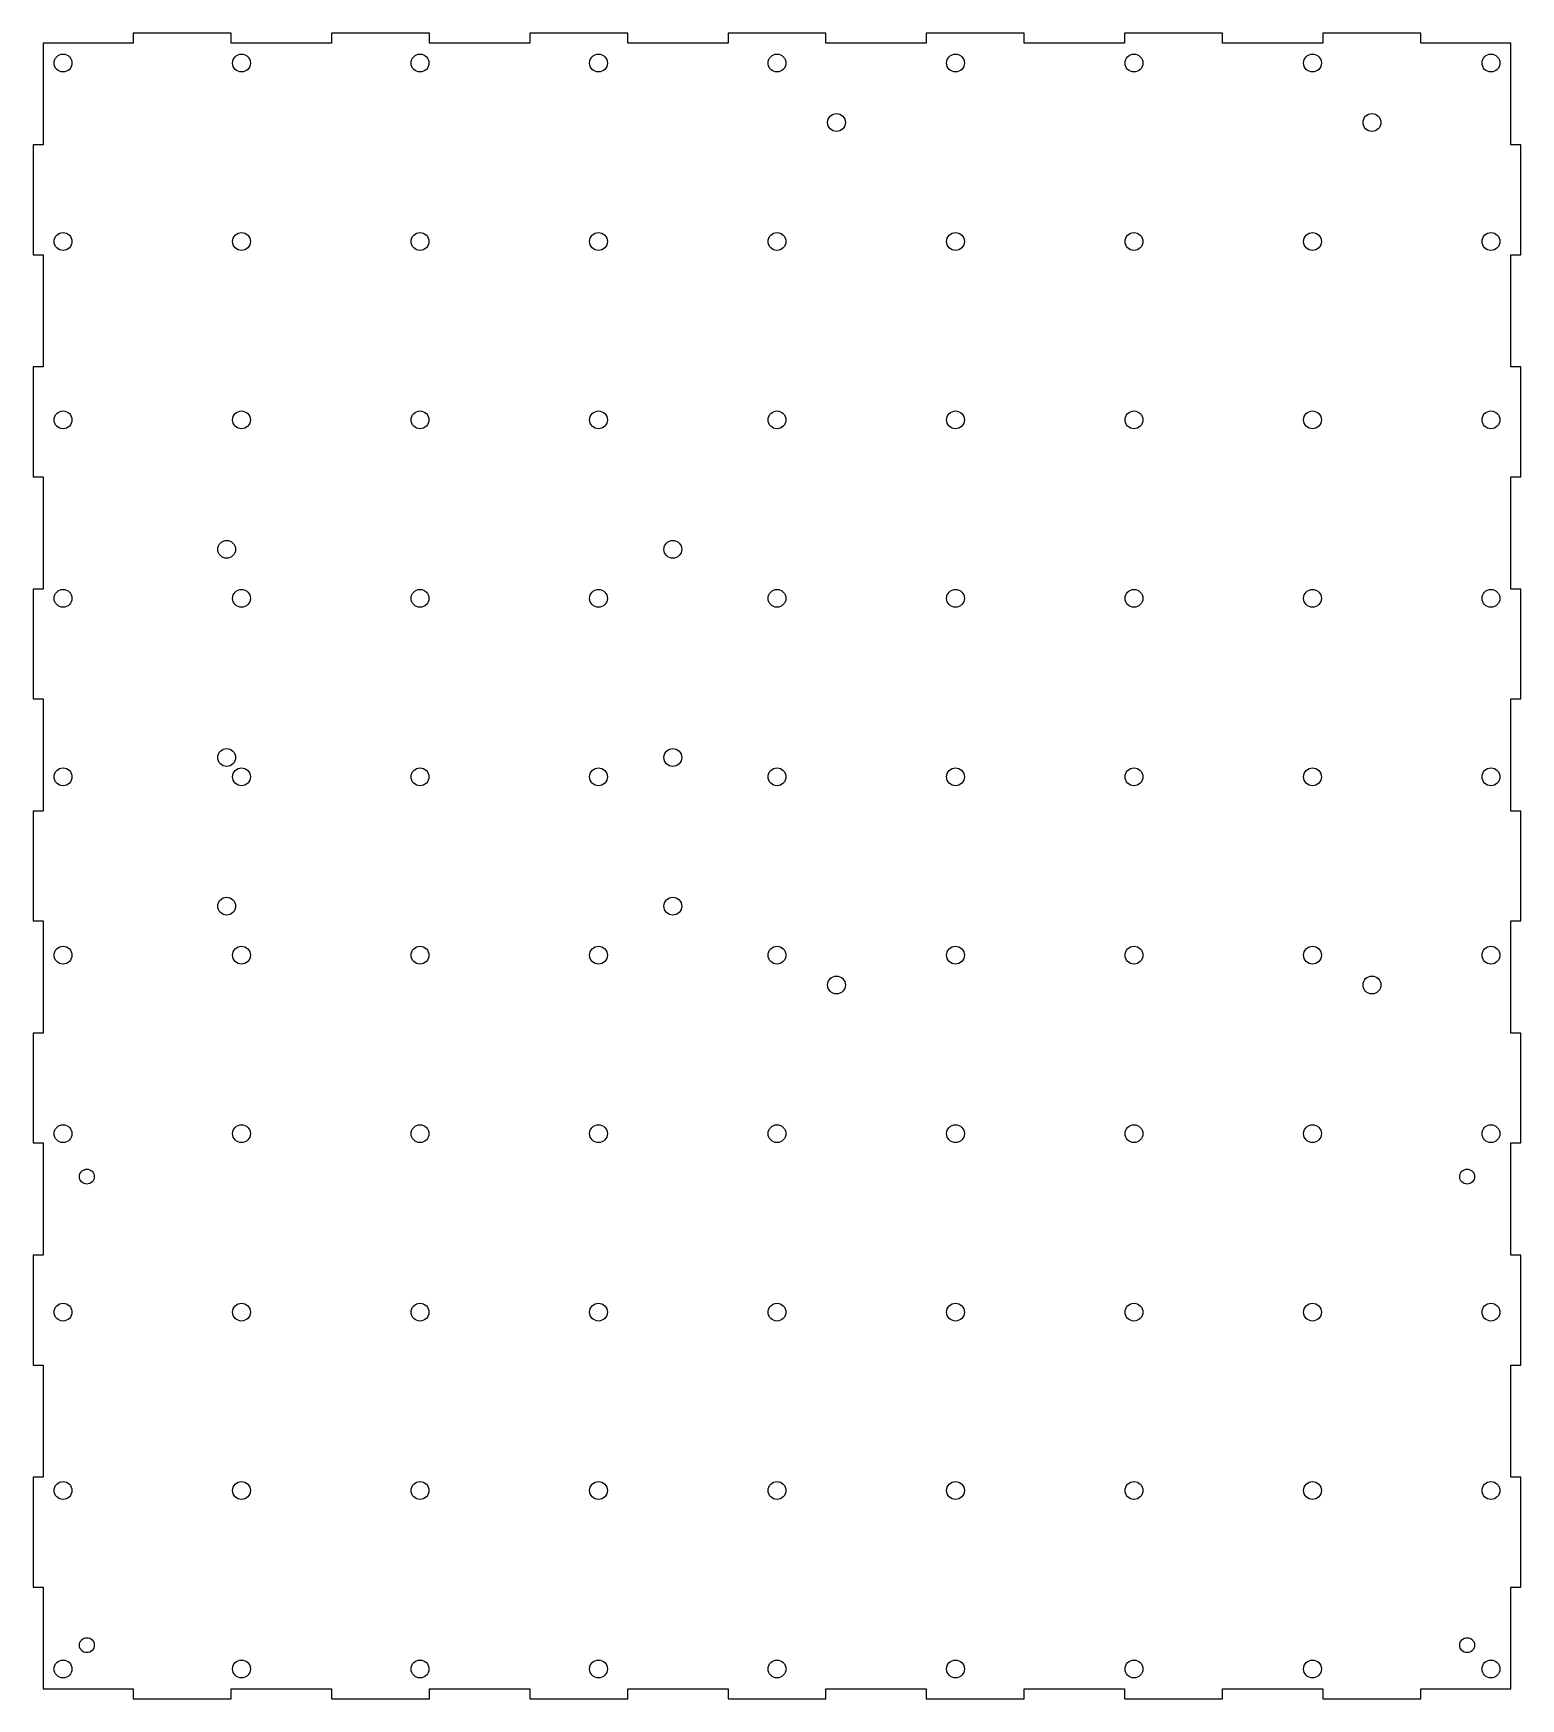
# Model space of a CAD drawing. Header units: metres. Extents: x 0 to 318, y 0 to 356.
import ezdxf

# ---------------------------------------------------------------- set-up
doc = ezdxf.new("R2010")
doc.units = ezdxf.units.M

msp = doc.modelspace()

# ---------------------------------------------------------------- linework, layer by layer
for p, q in [((42.2063, 355.6), (21.2937, 355.6)), ((21.2937, 355.6), (21.2937, 353.473)), ((42.2063, 353.473), (42.2063, 355.6)), ((84.5397, 355.6), (63.627, 355.6)), ((63.627, 355.6), (63.627, 353.473)), ((84.5397, 353.473), (84.5397, 355.6)), ((126.873, 355.6), (105.96, 355.6)), ((105.96, 355.6), (105.96, 353.473)), ((126.873, 353.473), (126.873, 355.6)), ((169.206, 355.6), (148.294, 355.6)), ((148.294, 355.6), (148.294, 353.473)), ((169.206, 353.473), (169.206, 355.6)), ((211.54, 355.6), (190.627, 355.6)), ((190.627, 355.6), (190.627, 353.473)), ((211.54, 353.473), (211.54, 355.6)), ((253.873, 355.6), (232.96, 355.6)), ((232.96, 355.6), (232.96, 353.473)), ((253.873, 353.473), (253.873, 355.6)), ((296.206, 355.6), (275.294, 355.6)), ((275.294, 355.6), (275.294, 353.473)), ((296.206, 353.473), (296.206, 355.6)), ((21.2937, 353.473), (2.12697, 353.473)), ((2.12697, 353.473), (2.12697, 331.766)), ((63.627, 353.473), (42.2063, 353.473)), ((105.96, 353.473), (84.5397, 353.473)), ((148.294, 353.473), (126.873, 353.473)), ((190.627, 353.473), (169.206, 353.473)), ((232.96, 353.473), (211.54, 353.473)), ((275.294, 353.473), (253.873, 353.473)), ((315.373, 353.473), (296.206, 353.473)), ((315.373, 331.766), (315.373, 353.473)), ((4.44498, 349.25), (4.48157, 349.622)), ((4.48157, 348.878), (4.44498, 349.25)), ((4.48157, 349.622), (4.59, 349.979)), ((4.59, 348.521), (4.48157, 348.878)), ((4.59, 349.979), (4.76602, 350.308)), ((4.76602, 348.192), (4.59, 348.521)), ((4.76602, 350.308), (5.00293, 350.597)), ((5.00293, 350.597), (5.29163, 350.834)), ((5.29163, 350.834), (5.62097, 351.01)), ((5.62097, 351.01), (5.97833, 351.118)), ((5.97833, 351.118), (6.34999, 351.155)), ((6.34999, 351.155), (6.72163, 351.118)), ((6.72163, 351.118), (7.07899, 351.01)), ((7.07899, 351.01), (7.40834, 350.834)), ((7.40834, 350.834), (7.69702, 350.597)), ((7.69702, 350.597), (7.93393, 350.308)), ((7.93393, 350.308), (8.10997, 349.979)), ((8.10997, 348.521), (7.93393, 348.192)), ((8.10997, 349.979), (8.21838, 349.622)), ((8.21838, 348.878), (8.10997, 348.521)), ((8.21838, 349.622), (8.25499, 349.25)), ((8.25499, 349.25), (8.21838, 348.878)), ((42.545, 349.25), (42.5816, 349.622)), ((42.5816, 348.878), (42.545, 349.25)), ((42.5816, 349.622), (42.69, 349.979)), ((42.69, 348.521), (42.5816, 348.878)), ((42.69, 349.979), (42.866, 350.308)), ((42.866, 348.192), (42.69, 348.521)), ((42.866, 350.308), (43.1029, 350.597)), ((43.1029, 350.597), (43.3916, 350.834)), ((43.3916, 350.834), (43.721, 351.01)), ((43.721, 351.01), (44.0783, 351.118)), ((44.0783, 351.118), (44.45, 351.155)), ((44.45, 351.155), (44.8216, 351.118)), ((44.8216, 351.118), (45.179, 351.01)), ((45.179, 351.01), (45.5083, 350.834)), ((45.5083, 350.834), (45.797, 350.597)), ((45.797, 350.597), (46.0339, 350.308)), ((46.0339, 350.308), (46.21, 349.979)), ((46.21, 348.521), (46.0339, 348.192)), ((46.21, 349.979), (46.3184, 349.622)), ((46.3184, 348.878), (46.21, 348.521)), ((46.3184, 349.622), (46.355, 349.25)), ((46.355, 349.25), (46.3184, 348.878)), ((80.645, 349.25), (80.6816, 349.622)), ((80.6816, 348.878), (80.645, 349.25)), ((80.6816, 349.622), (80.79, 349.979)), ((80.79, 348.521), (80.6816, 348.878)), ((80.79, 349.979), (80.966, 350.308)), ((80.966, 348.192), (80.79, 348.521)), ((80.966, 350.308), (81.2029, 350.597)), ((81.2029, 350.597), (81.4916, 350.834)), ((81.4916, 350.834), (81.821, 351.01)), ((81.821, 351.01), (82.1783, 351.118)), ((82.1783, 351.118), (82.55, 351.155)), ((82.55, 351.155), (82.9216, 351.118)), ((82.9216, 351.118), (83.279, 351.01)), ((83.279, 351.01), (83.6083, 350.834)), ((83.6083, 350.834), (83.897, 350.597)), ((83.897, 350.597), (84.1339, 350.308)), ((84.1339, 350.308), (84.31, 349.979)), ((84.31, 348.521), (84.1339, 348.192)), ((84.31, 349.979), (84.4184, 349.622)), ((84.4184, 348.878), (84.31, 348.521)), ((84.4184, 349.622), (84.455, 349.25)), ((84.455, 349.25), (84.4184, 348.878)), ((118.745, 349.25), (118.782, 349.622)), ((118.782, 348.878), (118.745, 349.25)), ((118.782, 349.622), (118.89, 349.979)), ((118.89, 348.521), (118.782, 348.878)), ((118.89, 349.979), (119.066, 350.308)), ((119.066, 348.192), (118.89, 348.521)), ((119.066, 350.308), (119.303, 350.597)), ((119.303, 350.597), (119.592, 350.834)), ((119.592, 350.834), (119.921, 351.01)), ((119.921, 351.01), (120.278, 351.118)), ((120.278, 351.118), (120.65, 351.155)), ((120.65, 351.155), (121.022, 351.118)), ((121.022, 351.118), (121.379, 351.01)), ((121.379, 351.01), (121.708, 350.834)), ((121.708, 350.834), (121.997, 350.597)), ((121.997, 350.597), (122.234, 350.308)), ((122.234, 350.308), (122.41, 349.979)), ((122.41, 348.521), (122.234, 348.192)), ((122.41, 349.979), (122.518, 349.622)), ((122.518, 348.878), (122.41, 348.521)), ((122.518, 349.622), (122.555, 349.25)), ((122.555, 349.25), (122.518, 348.878)), ((156.845, 349.25), (156.882, 349.622)), ((156.882, 348.878), (156.845, 349.25)), ((156.882, 349.622), (156.99, 349.979)), ((156.99, 348.521), (156.882, 348.878)), ((156.99, 349.979), (157.166, 350.308)), ((157.166, 348.192), (156.99, 348.521)), ((157.166, 350.308), (157.403, 350.597)), ((157.403, 350.597), (157.692, 350.834)), ((157.692, 350.834), (158.021, 351.01)), ((158.021, 351.01), (158.378, 351.118)), ((158.378, 351.118), (158.75, 351.155)), ((158.75, 351.155), (159.122, 351.118)), ((159.122, 351.118), (159.479, 351.01)), ((159.479, 351.01), (159.808, 350.834)), ((159.808, 350.834), (160.097, 350.597)), ((160.097, 350.597), (160.334, 350.308)), ((160.334, 350.308), (160.51, 349.979)), ((160.51, 348.521), (160.334, 348.192)), ((160.51, 349.979), (160.618, 349.622)), ((160.618, 348.878), (160.51, 348.521)), ((160.618, 349.622), (160.655, 349.25)), ((160.655, 349.25), (160.618, 348.878)), ((194.945, 349.25), (194.982, 349.622)), ((194.982, 348.878), (194.945, 349.25)), ((194.982, 349.622), (195.09, 349.979)), ((195.09, 348.521), (194.982, 348.878)), ((195.09, 349.979), (195.266, 350.308)), ((195.266, 348.192), (195.09, 348.521)), ((195.266, 350.308), (195.503, 350.597)), ((195.503, 350.597), (195.792, 350.834)), ((195.792, 350.834), (196.121, 351.01)), ((196.121, 351.01), (196.478, 351.118)), ((196.478, 351.118), (196.85, 351.155)), ((196.85, 351.155), (197.222, 351.118)), ((197.222, 351.118), (197.579, 351.01)), ((197.579, 351.01), (197.908, 350.834)), ((197.908, 350.834), (198.197, 350.597)), ((198.197, 350.597), (198.434, 350.308)), ((198.434, 350.308), (198.61, 349.979)), ((198.61, 348.521), (198.434, 348.192)), ((198.61, 349.979), (198.718, 349.622)), ((198.718, 348.878), (198.61, 348.521)), ((198.718, 349.622), (198.755, 349.25)), ((198.755, 349.25), (198.718, 348.878)), ((233.045, 349.25), (233.082, 349.622)), ((233.082, 348.878), (233.045, 349.25)), ((233.082, 349.622), (233.19, 349.979)), ((233.19, 348.521), (233.082, 348.878)), ((233.19, 349.979), (233.366, 350.308)), ((233.366, 348.192), (233.19, 348.521)), ((233.366, 350.308), (233.603, 350.597)), ((233.603, 350.597), (233.892, 350.834)), ((233.892, 350.834), (234.221, 351.01)), ((234.221, 351.01), (234.578, 351.118)), ((234.578, 351.118), (234.95, 351.155)), ((234.95, 351.155), (235.322, 351.118)), ((235.322, 351.118), (235.679, 351.01)), ((235.679, 351.01), (236.008, 350.834)), ((236.008, 350.834), (236.297, 350.597)), ((236.297, 350.597), (236.534, 350.308)), ((236.534, 350.308), (236.71, 349.979)), ((236.71, 348.521), (236.534, 348.192)), ((236.71, 349.979), (236.818, 349.622)), ((236.818, 348.878), (236.71, 348.521)), ((236.818, 349.622), (236.855, 349.25)), ((236.855, 349.25), (236.818, 348.878)), ((271.145, 349.25), (271.182, 349.622)), ((271.182, 348.878), (271.145, 349.25)), ((271.182, 349.622), (271.29, 349.979)), ((271.29, 348.521), (271.182, 348.878)), ((271.29, 349.979), (271.466, 350.308)), ((271.466, 348.192), (271.29, 348.521)), ((271.466, 350.308), (271.703, 350.597)), ((271.703, 350.597), (271.992, 350.834)), ((271.992, 350.834), (272.321, 351.01)), ((272.321, 351.01), (272.678, 351.118)), ((272.678, 351.118), (273.05, 351.155)), ((273.05, 351.155), (273.422, 351.118)), ((273.422, 351.118), (273.779, 351.01)), ((273.779, 351.01), (274.108, 350.834)), ((274.108, 350.834), (274.397, 350.597)), ((274.397, 350.597), (274.634, 350.308)), ((274.634, 350.308), (274.81, 349.979)), ((274.81, 348.521), (274.634, 348.192)), ((274.81, 349.979), (274.918, 349.622)), ((274.918, 348.878), (274.81, 348.521)), ((274.918, 349.622), (274.955, 349.25)), ((274.955, 349.25), (274.918, 348.878)), ((309.245, 349.25), (309.282, 349.622)), ((309.282, 348.878), (309.245, 349.25)), ((309.282, 349.622), (309.39, 349.979)), ((309.39, 348.521), (309.282, 348.878)), ((309.39, 349.979), (309.566, 350.308)), ((309.566, 348.192), (309.39, 348.521)), ((309.566, 350.308), (309.803, 350.597)), ((309.803, 350.597), (310.092, 350.834)), ((310.092, 350.834), (310.421, 351.01)), ((310.421, 351.01), (310.778, 351.118)), ((310.778, 351.118), (311.15, 351.155)), ((311.15, 351.155), (311.522, 351.118)), ((311.522, 351.118), (311.879, 351.01)), ((311.879, 351.01), (312.208, 350.834)), ((312.208, 350.834), (312.497, 350.597)), ((312.497, 350.597), (312.734, 350.308)), ((312.734, 350.308), (312.91, 349.979)), ((312.91, 348.521), (312.734, 348.192)), ((312.91, 349.979), (313.018, 349.622)), ((313.018, 348.878), (312.91, 348.521)), ((313.018, 349.622), (313.055, 349.25)), ((313.055, 349.25), (313.018, 348.878)), ((5.00293, 347.903), (4.76602, 348.192)), ((5.29163, 347.666), (5.00293, 347.903)), ((5.62097, 347.49), (5.29163, 347.666)), ((5.97833, 347.382), (5.62097, 347.49)), ((6.34999, 347.345), (5.97833, 347.382)), ((6.72163, 347.382), (6.34999, 347.345)), ((7.07899, 347.49), (6.72163, 347.382)), ((7.40834, 347.666), (7.07899, 347.49)), ((7.69702, 347.903), (7.40834, 347.666)), ((7.93393, 348.192), (7.69702, 347.903)), ((43.1029, 347.903), (42.866, 348.192)), ((43.3916, 347.666), (43.1029, 347.903)), ((43.721, 347.49), (43.3916, 347.666)), ((44.0783, 347.382), (43.721, 347.49)), ((44.45, 347.345), (44.0783, 347.382)), ((44.8216, 347.382), (44.45, 347.345)), ((45.179, 347.49), (44.8216, 347.382)), ((45.5083, 347.666), (45.179, 347.49)), ((45.797, 347.903), (45.5083, 347.666)), ((46.0339, 348.192), (45.797, 347.903)), ((81.2029, 347.903), (80.966, 348.192)), ((81.4916, 347.666), (81.2029, 347.903)), ((81.821, 347.49), (81.4916, 347.666)), ((82.1783, 347.382), (81.821, 347.49)), ((82.55, 347.345), (82.1783, 347.382)), ((82.9216, 347.382), (82.55, 347.345)), ((83.279, 347.49), (82.9216, 347.382)), ((83.6083, 347.666), (83.279, 347.49)), ((83.897, 347.903), (83.6083, 347.666)), ((84.1339, 348.192), (83.897, 347.903)), ((119.303, 347.903), (119.066, 348.192)), ((119.592, 347.666), (119.303, 347.903)), ((119.921, 347.49), (119.592, 347.666)), ((120.278, 347.382), (119.921, 347.49)), ((120.65, 347.345), (120.278, 347.382)), ((121.022, 347.382), (120.65, 347.345)), ((121.379, 347.49), (121.022, 347.382)), ((121.708, 347.666), (121.379, 347.49)), ((121.997, 347.903), (121.708, 347.666)), ((122.234, 348.192), (121.997, 347.903)), ((157.403, 347.903), (157.166, 348.192)), ((157.692, 347.666), (157.403, 347.903)), ((158.021, 347.49), (157.692, 347.666)), ((158.378, 347.382), (158.021, 347.49)), ((158.75, 347.345), (158.378, 347.382)), ((159.122, 347.382), (158.75, 347.345)), ((159.479, 347.49), (159.122, 347.382)), ((159.808, 347.666), (159.479, 347.49)), ((160.097, 347.903), (159.808, 347.666)), ((160.334, 348.192), (160.097, 347.903)), ((195.503, 347.903), (195.266, 348.192)), ((195.792, 347.666), (195.503, 347.903)), ((196.121, 347.49), (195.792, 347.666)), ((196.478, 347.382), (196.121, 347.49)), ((196.85, 347.345), (196.478, 347.382)), ((197.222, 347.382), (196.85, 347.345)), ((197.579, 347.49), (197.222, 347.382)), ((197.908, 347.666), (197.579, 347.49)), ((198.197, 347.903), (197.908, 347.666)), ((198.434, 348.192), (198.197, 347.903)), ((233.603, 347.903), (233.366, 348.192)), ((233.892, 347.666), (233.603, 347.903)), ((234.221, 347.49), (233.892, 347.666)), ((234.578, 347.382), (234.221, 347.49)), ((234.95, 347.345), (234.578, 347.382)), ((235.322, 347.382), (234.95, 347.345)), ((235.679, 347.49), (235.322, 347.382)), ((236.008, 347.666), (235.679, 347.49)), ((236.297, 347.903), (236.008, 347.666)), ((236.534, 348.192), (236.297, 347.903)), ((271.703, 347.903), (271.466, 348.192)), ((271.992, 347.666), (271.703, 347.903)), ((272.321, 347.49), (271.992, 347.666)), ((272.678, 347.382), (272.321, 347.49)), ((273.05, 347.345), (272.678, 347.382)), ((273.422, 347.382), (273.05, 347.345)), ((273.779, 347.49), (273.422, 347.382)), ((274.108, 347.666), (273.779, 347.49)), ((274.397, 347.903), (274.108, 347.666)), ((274.634, 348.192), (274.397, 347.903)), ((309.803, 347.903), (309.566, 348.192)), ((310.092, 347.666), (309.803, 347.903)), ((310.421, 347.49), (310.092, 347.666)), ((310.778, 347.382), (310.421, 347.49)), ((311.15, 347.345), (310.778, 347.382)), ((311.522, 347.382), (311.15, 347.345)), ((311.879, 347.49), (311.522, 347.382)), ((312.208, 347.666), (311.879, 347.49)), ((312.497, 347.903), (312.208, 347.666)), ((312.734, 348.192), (312.497, 347.903)), ((169.866, 337.608), (170.103, 337.897)), ((170.103, 337.897), (170.392, 338.134)), ((170.392, 338.134), (170.721, 338.31)), ((170.721, 338.31), (171.078, 338.418)), ((171.078, 338.418), (171.45, 338.455)), ((171.45, 338.455), (171.822, 338.418)), ((171.822, 338.418), (172.179, 338.31)), ((172.179, 338.31), (172.508, 338.134)), ((172.508, 338.134), (172.797, 337.897)), ((172.797, 337.897), (173.034, 337.608)), ((284.166, 337.608), (284.403, 337.897)), ((284.403, 337.897), (284.692, 338.134)), ((284.692, 338.134), (285.021, 338.31)), ((285.021, 338.31), (285.378, 338.418)), ((285.378, 338.418), (285.75, 338.455)), ((285.75, 338.455), (286.122, 338.418)), ((286.122, 338.418), (286.479, 338.31)), ((286.479, 338.31), (286.808, 338.134)), ((286.808, 338.134), (287.097, 337.897)), ((287.097, 337.897), (287.334, 337.608)), ((169.545, 336.55), (169.582, 336.922)), ((169.582, 336.178), (169.545, 336.55)), ((169.582, 336.922), (169.69, 337.279)), ((169.69, 335.821), (169.582, 336.178)), ((169.69, 337.279), (169.866, 337.608)), ((169.866, 335.492), (169.69, 335.821)), ((170.103, 335.203), (169.866, 335.492)), ((170.392, 334.966), (170.103, 335.203)), ((170.721, 334.79), (170.392, 334.966)), ((171.078, 334.682), (170.721, 334.79)), ((171.45, 334.645), (171.078, 334.682)), ((171.822, 334.682), (171.45, 334.645)), ((172.179, 334.79), (171.822, 334.682)), ((172.508, 334.966), (172.179, 334.79)), ((172.797, 335.203), (172.508, 334.966)), ((173.034, 335.492), (172.797, 335.203)), ((173.034, 337.608), (173.21, 337.279)), ((173.21, 335.821), (173.034, 335.492)), ((173.21, 337.279), (173.318, 336.922)), ((173.318, 336.178), (173.21, 335.821)), ((173.318, 336.922), (173.355, 336.55)), ((173.355, 336.55), (173.318, 336.178)), ((283.845, 336.55), (283.882, 336.922)), ((283.882, 336.178), (283.845, 336.55)), ((283.882, 336.922), (283.99, 337.279)), ((283.99, 335.821), (283.882, 336.178)), ((283.99, 337.279), (284.166, 337.608)), ((284.166, 335.492), (283.99, 335.821)), ((284.403, 335.203), (284.166, 335.492)), ((284.692, 334.966), (284.403, 335.203)), ((285.021, 334.79), (284.692, 334.966)), ((285.378, 334.682), (285.021, 334.79)), ((285.75, 334.645), (285.378, 334.682)), ((286.122, 334.682), (285.75, 334.645)), ((286.479, 334.79), (286.122, 334.682)), ((286.808, 334.966), (286.479, 334.79)), ((287.097, 335.203), (286.808, 334.966)), ((287.334, 335.492), (287.097, 335.203)), ((287.334, 337.608), (287.51, 337.279)), ((287.51, 335.821), (287.334, 335.492)), ((287.51, 337.279), (287.618, 336.922)), ((287.618, 336.178), (287.51, 335.821)), ((287.618, 336.922), (287.655, 336.55)), ((287.655, 336.55), (287.618, 336.178)), ((2.12697, 331.766), (0, 331.766)), ((0, 331.766), (0, 308.314)), ((317.5, 331.766), (315.373, 331.766)), ((317.5, 308.314), (317.5, 331.766)), ((5.62097, 312.91), (5.97833, 313.018)), ((5.97833, 313.018), (6.34999, 313.055)), ((6.34999, 313.055), (6.72163, 313.018)), ((6.72163, 313.018), (7.07899, 312.91)), ((43.721, 312.91), (44.0783, 313.018)), ((44.0783, 313.018), (44.45, 313.055)), ((44.45, 313.055), (44.8216, 313.018)), ((44.8216, 313.018), (45.179, 312.91)), ((81.821, 312.91), (82.1783, 313.018)), ((82.1783, 313.018), (82.55, 313.055)), ((82.55, 313.055), (82.9216, 313.018)), ((82.9216, 313.018), (83.279, 312.91)), ((119.921, 312.91), (120.278, 313.018)), ((120.278, 313.018), (120.65, 313.055)), ((120.65, 313.055), (121.022, 313.018)), ((121.022, 313.018), (121.379, 312.91)), ((158.021, 312.91), (158.378, 313.018)), ((158.378, 313.018), (158.75, 313.055)), ((158.75, 313.055), (159.122, 313.018)), ((159.122, 313.018), (159.479, 312.91)), ((196.121, 312.91), (196.478, 313.018)), ((196.478, 313.018), (196.85, 313.055)), ((196.85, 313.055), (197.222, 313.018)), ((197.222, 313.018), (197.579, 312.91)), ((234.221, 312.91), (234.578, 313.018)), ((234.578, 313.018), (234.95, 313.055)), ((234.95, 313.055), (235.322, 313.018)), ((235.322, 313.018), (235.679, 312.91)), ((272.321, 312.91), (272.678, 313.018)), ((272.678, 313.018), (273.05, 313.055)), ((273.05, 313.055), (273.422, 313.018)), ((273.422, 313.018), (273.779, 312.91)), ((310.421, 312.91), (310.778, 313.018)), ((310.778, 313.018), (311.15, 313.055)), ((311.15, 313.055), (311.522, 313.018)), ((311.522, 313.018), (311.879, 312.91)), ((4.44498, 311.15), (4.48157, 311.522)), ((4.48157, 310.778), (4.44498, 311.15)), ((4.48157, 311.522), (4.59, 311.879)), ((4.59, 310.421), (4.48157, 310.778)), ((4.59, 311.879), (4.76602, 312.208)), ((4.76602, 310.092), (4.59, 310.421)), ((4.76602, 312.208), (5.00293, 312.497)), ((5.00293, 309.803), (4.76602, 310.092)), ((5.00293, 312.497), (5.29163, 312.734)), ((5.29163, 309.566), (5.00293, 309.803)), ((5.29163, 312.734), (5.62097, 312.91)), ((5.62097, 309.39), (5.29163, 309.566)), ((5.97833, 309.282), (5.62097, 309.39)), ((7.07899, 309.39), (6.72163, 309.282)), ((7.07899, 312.91), (7.40834, 312.734)), ((7.40834, 309.566), (7.07899, 309.39)), ((7.40834, 312.734), (7.69702, 312.497)), ((7.69702, 309.803), (7.40834, 309.566)), ((7.69702, 312.497), (7.93393, 312.208)), ((7.93393, 310.092), (7.69702, 309.803)), ((7.93393, 312.208), (8.10997, 311.879)), ((8.10997, 310.421), (7.93393, 310.092)), ((8.10997, 311.879), (8.21838, 311.522)), ((8.21838, 310.778), (8.10997, 310.421)), ((8.21838, 311.522), (8.25499, 311.15)), ((8.25499, 311.15), (8.21838, 310.778)), ((42.545, 311.15), (42.5816, 311.522)), ((42.5816, 310.778), (42.545, 311.15)), ((42.5816, 311.522), (42.69, 311.879)), ((42.69, 310.421), (42.5816, 310.778)), ((42.69, 311.879), (42.866, 312.208)), ((42.866, 310.092), (42.69, 310.421)), ((42.866, 312.208), (43.1029, 312.497)), ((43.1029, 309.803), (42.866, 310.092)), ((43.1029, 312.497), (43.3916, 312.734)), ((43.3916, 309.566), (43.1029, 309.803)), ((43.3916, 312.734), (43.721, 312.91)), ((43.721, 309.39), (43.3916, 309.566)), ((44.0783, 309.282), (43.721, 309.39)), ((45.179, 309.39), (44.8216, 309.282)), ((45.179, 312.91), (45.5083, 312.734)), ((45.5083, 309.566), (45.179, 309.39)), ((45.5083, 312.734), (45.797, 312.497)), ((45.797, 309.803), (45.5083, 309.566)), ((45.797, 312.497), (46.0339, 312.208)), ((46.0339, 310.092), (45.797, 309.803)), ((46.0339, 312.208), (46.21, 311.879)), ((46.21, 310.421), (46.0339, 310.092)), ((46.21, 311.879), (46.3184, 311.522)), ((46.3184, 310.778), (46.21, 310.421)), ((46.3184, 311.522), (46.355, 311.15)), ((46.355, 311.15), (46.3184, 310.778)), ((80.645, 311.15), (80.6816, 311.522)), ((80.6816, 310.778), (80.645, 311.15)), ((80.6816, 311.522), (80.79, 311.879)), ((80.79, 310.421), (80.6816, 310.778)), ((80.79, 311.879), (80.966, 312.208)), ((80.966, 310.092), (80.79, 310.421)), ((80.966, 312.208), (81.2029, 312.497)), ((81.2029, 309.803), (80.966, 310.092)), ((81.2029, 312.497), (81.4916, 312.734)), ((81.4916, 309.566), (81.2029, 309.803)), ((81.4916, 312.734), (81.821, 312.91)), ((81.821, 309.39), (81.4916, 309.566)), ((82.1783, 309.282), (81.821, 309.39)), ((83.279, 309.39), (82.9216, 309.282)), ((83.279, 312.91), (83.6083, 312.734)), ((83.6083, 309.566), (83.279, 309.39)), ((83.6083, 312.734), (83.897, 312.497)), ((83.897, 309.803), (83.6083, 309.566)), ((83.897, 312.497), (84.1339, 312.208)), ((84.1339, 310.092), (83.897, 309.803)), ((84.1339, 312.208), (84.31, 311.879)), ((84.31, 310.421), (84.1339, 310.092)), ((84.31, 311.879), (84.4184, 311.522)), ((84.4184, 310.778), (84.31, 310.421)), ((84.4184, 311.522), (84.455, 311.15)), ((84.455, 311.15), (84.4184, 310.778)), ((118.745, 311.15), (118.782, 311.522)), ((118.782, 310.778), (118.745, 311.15)), ((118.782, 311.522), (118.89, 311.879)), ((118.89, 310.421), (118.782, 310.778)), ((118.89, 311.879), (119.066, 312.208)), ((119.066, 310.092), (118.89, 310.421)), ((119.066, 312.208), (119.303, 312.497)), ((119.303, 309.803), (119.066, 310.092)), ((119.303, 312.497), (119.592, 312.734)), ((119.592, 309.566), (119.303, 309.803)), ((119.592, 312.734), (119.921, 312.91)), ((119.921, 309.39), (119.592, 309.566)), ((120.278, 309.282), (119.921, 309.39)), ((121.379, 309.39), (121.022, 309.282)), ((121.379, 312.91), (121.708, 312.734)), ((121.708, 309.566), (121.379, 309.39)), ((121.708, 312.734), (121.997, 312.497)), ((121.997, 309.803), (121.708, 309.566)), ((121.997, 312.497), (122.234, 312.208)), ((122.234, 310.092), (121.997, 309.803)), ((122.234, 312.208), (122.41, 311.879)), ((122.41, 310.421), (122.234, 310.092)), ((122.41, 311.879), (122.518, 311.522)), ((122.518, 310.778), (122.41, 310.421)), ((122.518, 311.522), (122.555, 311.15)), ((122.555, 311.15), (122.518, 310.778)), ((156.845, 311.15), (156.882, 311.522)), ((156.882, 310.778), (156.845, 311.15)), ((156.882, 311.522), (156.99, 311.879)), ((156.99, 310.421), (156.882, 310.778)), ((156.99, 311.879), (157.166, 312.208)), ((157.166, 310.092), (156.99, 310.421)), ((157.166, 312.208), (157.403, 312.497)), ((157.403, 309.803), (157.166, 310.092)), ((157.403, 312.497), (157.692, 312.734)), ((157.692, 309.566), (157.403, 309.803)), ((157.692, 312.734), (158.021, 312.91)), ((158.021, 309.39), (157.692, 309.566)), ((158.378, 309.282), (158.021, 309.39)), ((159.479, 309.39), (159.122, 309.282)), ((159.479, 312.91), (159.808, 312.734)), ((159.808, 309.566), (159.479, 309.39)), ((159.808, 312.734), (160.097, 312.497)), ((160.097, 309.803), (159.808, 309.566)), ((160.097, 312.497), (160.334, 312.208)), ((160.334, 310.092), (160.097, 309.803)), ((160.334, 312.208), (160.51, 311.879)), ((160.51, 310.421), (160.334, 310.092)), ((160.51, 311.879), (160.618, 311.522)), ((160.618, 310.778), (160.51, 310.421)), ((160.618, 311.522), (160.655, 311.15)), ((160.655, 311.15), (160.618, 310.778)), ((194.945, 311.15), (194.982, 311.522)), ((194.982, 310.778), (194.945, 311.15)), ((194.982, 311.522), (195.09, 311.879)), ((195.09, 310.421), (194.982, 310.778)), ((195.09, 311.879), (195.266, 312.208)), ((195.266, 310.092), (195.09, 310.421)), ((195.266, 312.208), (195.503, 312.497)), ((195.503, 309.803), (195.266, 310.092)), ((195.503, 312.497), (195.792, 312.734)), ((195.792, 309.566), (195.503, 309.803)), ((195.792, 312.734), (196.121, 312.91)), ((196.121, 309.39), (195.792, 309.566)), ((196.478, 309.282), (196.121, 309.39)), ((197.579, 309.39), (197.222, 309.282)), ((197.579, 312.91), (197.908, 312.734)), ((197.908, 309.566), (197.579, 309.39)), ((197.908, 312.734), (198.197, 312.497)), ((198.197, 309.803), (197.908, 309.566)), ((198.197, 312.497), (198.434, 312.208)), ((198.434, 310.092), (198.197, 309.803)), ((198.434, 312.208), (198.61, 311.879)), ((198.61, 310.421), (198.434, 310.092)), ((198.61, 311.879), (198.718, 311.522)), ((198.718, 310.778), (198.61, 310.421)), ((198.718, 311.522), (198.755, 311.15)), ((198.755, 311.15), (198.718, 310.778)), ((233.045, 311.15), (233.082, 311.522)), ((233.082, 310.778), (233.045, 311.15)), ((233.082, 311.522), (233.19, 311.879)), ((233.19, 310.421), (233.082, 310.778)), ((233.19, 311.879), (233.366, 312.208)), ((233.366, 310.092), (233.19, 310.421)), ((233.366, 312.208), (233.603, 312.497)), ((233.603, 309.803), (233.366, 310.092)), ((233.603, 312.497), (233.892, 312.734)), ((233.892, 309.566), (233.603, 309.803)), ((233.892, 312.734), (234.221, 312.91)), ((234.221, 309.39), (233.892, 309.566)), ((234.578, 309.282), (234.221, 309.39)), ((235.679, 309.39), (235.322, 309.282)), ((235.679, 312.91), (236.008, 312.734)), ((236.008, 309.566), (235.679, 309.39)), ((236.008, 312.734), (236.297, 312.497)), ((236.297, 309.803), (236.008, 309.566)), ((236.297, 312.497), (236.534, 312.208)), ((236.534, 310.092), (236.297, 309.803)), ((236.534, 312.208), (236.71, 311.879)), ((236.71, 310.421), (236.534, 310.092)), ((236.71, 311.879), (236.818, 311.522)), ((236.818, 310.778), (236.71, 310.421)), ((236.818, 311.522), (236.855, 311.15)), ((236.855, 311.15), (236.818, 310.778)), ((271.145, 311.15), (271.182, 311.522)), ((271.182, 310.778), (271.145, 311.15)), ((271.182, 311.522), (271.29, 311.879)), ((271.29, 310.421), (271.182, 310.778)), ((271.29, 311.879), (271.466, 312.208)), ((271.466, 310.092), (271.29, 310.421)), ((271.466, 312.208), (271.703, 312.497)), ((271.703, 309.803), (271.466, 310.092)), ((271.703, 312.497), (271.992, 312.734)), ((271.992, 309.566), (271.703, 309.803)), ((271.992, 312.734), (272.321, 312.91)), ((272.321, 309.39), (271.992, 309.566)), ((272.678, 309.282), (272.321, 309.39)), ((273.779, 309.39), (273.422, 309.282)), ((273.779, 312.91), (274.108, 312.734)), ((274.108, 309.566), (273.779, 309.39)), ((274.108, 312.734), (274.397, 312.497)), ((274.397, 309.803), (274.108, 309.566)), ((274.397, 312.497), (274.634, 312.208)), ((274.634, 310.092), (274.397, 309.803)), ((274.634, 312.208), (274.81, 311.879)), ((274.81, 310.421), (274.634, 310.092)), ((274.81, 311.879), (274.918, 311.522)), ((274.918, 310.778), (274.81, 310.421)), ((274.918, 311.522), (274.955, 311.15)), ((274.955, 311.15), (274.918, 310.778)), ((309.245, 311.15), (309.282, 311.522)), ((309.282, 310.778), (309.245, 311.15)), ((309.282, 311.522), (309.39, 311.879)), ((309.39, 310.421), (309.282, 310.778)), ((309.39, 311.879), (309.566, 312.208)), ((309.566, 310.092), (309.39, 310.421)), ((309.566, 312.208), (309.803, 312.497)), ((309.803, 309.803), (309.566, 310.092)), ((309.803, 312.497), (310.092, 312.734)), ((310.092, 309.566), (309.803, 309.803)), ((310.092, 312.734), (310.421, 312.91)), ((310.421, 309.39), (310.092, 309.566)), ((310.778, 309.282), (310.421, 309.39)), ((311.879, 309.39), (311.522, 309.282)), ((311.879, 312.91), (312.208, 312.734)), ((312.208, 309.566), (311.879, 309.39)), ((312.208, 312.734), (312.497, 312.497)), ((312.497, 309.803), (312.208, 309.566)), ((312.497, 312.497), (312.734, 312.208)), ((312.734, 310.092), (312.497, 309.803)), ((312.734, 312.208), (312.91, 311.879)), ((312.91, 310.421), (312.734, 310.092)), ((312.91, 311.879), (313.018, 311.522)), ((313.018, 310.778), (312.91, 310.421)), ((313.018, 311.522), (313.055, 311.15)), ((313.055, 311.15), (313.018, 310.778)), ((0, 308.314), (2.12697, 308.314)), ((2.12697, 308.314), (2.12697, 284.353)), ((6.34999, 309.245), (5.97833, 309.282)), ((6.72163, 309.282), (6.34999, 309.245)), ((44.45, 309.245), (44.0783, 309.282)), ((44.8216, 309.282), (44.45, 309.245)), ((82.55, 309.245), (82.1783, 309.282)), ((82.9216, 309.282), (82.55, 309.245)), ((120.65, 309.245), (120.278, 309.282)), ((121.022, 309.282), (120.65, 309.245)), ((158.75, 309.245), (158.378, 309.282)), ((159.122, 309.282), (158.75, 309.245)), ((196.85, 309.245), (196.478, 309.282)), ((197.222, 309.282), (196.85, 309.245)), ((234.95, 309.245), (234.578, 309.282)), ((235.322, 309.282), (234.95, 309.245)), ((273.05, 309.245), (272.678, 309.282)), ((273.422, 309.282), (273.05, 309.245)), ((311.15, 309.245), (310.778, 309.282)), ((311.522, 309.282), (311.15, 309.245)), ((315.373, 284.353), (315.373, 308.314)), ((315.373, 308.314), (317.5, 308.314)), ((2.12697, 284.353), (0, 284.353)), ((0, 284.353), (0, 260.9)), ((317.5, 284.353), (315.373, 284.353)), ((317.5, 260.9), (317.5, 284.353)), ((4.59, 273.779), (4.76602, 274.108)), ((4.76602, 274.108), (5.00293, 274.397)), ((5.00293, 274.397), (5.29163, 274.634)), ((5.29163, 274.634), (5.62097, 274.81)), ((5.62097, 274.81), (5.97833, 274.918)), ((5.97833, 274.918), (6.34999, 274.955)), ((6.34999, 274.955), (6.72163, 274.918)), ((6.72163, 274.918), (7.07899, 274.81)), ((7.07899, 274.81), (7.40834, 274.634)), ((7.40834, 274.634), (7.69702, 274.397)), ((7.69702, 274.397), (7.93393, 274.108)), ((7.93393, 274.108), (8.10997, 273.779)), ((42.69, 273.779), (42.866, 274.108)), ((42.866, 274.108), (43.1029, 274.397)), ((43.1029, 274.397), (43.3916, 274.634)), ((43.3916, 274.634), (43.721, 274.81)), ((43.721, 274.81), (44.0783, 274.918)), ((44.0783, 274.918), (44.45, 274.955)), ((44.45, 274.955), (44.8216, 274.918)), ((44.8216, 274.918), (45.179, 274.81)), ((45.179, 274.81), (45.5083, 274.634)), ((45.5083, 274.634), (45.797, 274.397)), ((45.797, 274.397), (46.0339, 274.108)), ((46.0339, 274.108), (46.21, 273.779)), ((80.79, 273.779), (80.966, 274.108)), ((80.966, 274.108), (81.2029, 274.397)), ((81.2029, 274.397), (81.4916, 274.634)), ((81.4916, 274.634), (81.821, 274.81)), ((81.821, 274.81), (82.1783, 274.918)), ((82.1783, 274.918), (82.55, 274.955)), ((82.55, 274.955), (82.9216, 274.918)), ((82.9216, 274.918), (83.279, 274.81)), ((83.279, 274.81), (83.6083, 274.634)), ((83.6083, 274.634), (83.897, 274.397)), ((83.897, 274.397), (84.1339, 274.108)), ((84.1339, 274.108), (84.31, 273.779)), ((118.89, 273.779), (119.066, 274.108)), ((119.066, 274.108), (119.303, 274.397)), ((119.303, 274.397), (119.592, 274.634)), ((119.592, 274.634), (119.921, 274.81)), ((119.921, 274.81), (120.278, 274.918)), ((120.278, 274.918), (120.65, 274.955)), ((120.65, 274.955), (121.022, 274.918)), ((121.022, 274.918), (121.379, 274.81)), ((121.379, 274.81), (121.708, 274.634)), ((121.708, 274.634), (121.997, 274.397)), ((121.997, 274.397), (122.234, 274.108)), ((122.234, 274.108), (122.41, 273.779)), ((156.99, 273.779), (157.166, 274.108)), ((157.166, 274.108), (157.403, 274.397)), ((157.403, 274.397), (157.692, 274.634)), ((157.692, 274.634), (158.021, 274.81)), ((158.021, 274.81), (158.378, 274.918)), ((158.378, 274.918), (158.75, 274.955)), ((158.75, 274.955), (159.122, 274.918)), ((159.122, 274.918), (159.479, 274.81)), ((159.479, 274.81), (159.808, 274.634)), ((159.808, 274.634), (160.097, 274.397)), ((160.097, 274.397), (160.334, 274.108)), ((160.334, 274.108), (160.51, 273.779)), ((195.09, 273.779), (195.266, 274.108)), ((195.266, 274.108), (195.503, 274.397)), ((195.503, 274.397), (195.792, 274.634)), ((195.792, 274.634), (196.121, 274.81)), ((196.121, 274.81), (196.478, 274.918)), ((196.478, 274.918), (196.85, 274.955)), ((196.85, 274.955), (197.222, 274.918)), ((197.222, 274.918), (197.579, 274.81)), ((197.579, 274.81), (197.908, 274.634)), ((197.908, 274.634), (198.197, 274.397)), ((198.197, 274.397), (198.434, 274.108)), ((198.434, 274.108), (198.61, 273.779)), ((233.19, 273.779), (233.366, 274.108)), ((233.366, 274.108), (233.603, 274.397)), ((233.603, 274.397), (233.892, 274.634)), ((233.892, 274.634), (234.221, 274.81)), ((234.221, 274.81), (234.578, 274.918)), ((234.578, 274.918), (234.95, 274.955)), ((234.95, 274.955), (235.322, 274.918)), ((235.322, 274.918), (235.679, 274.81)), ((235.679, 274.81), (236.008, 274.634)), ((236.008, 274.634), (236.297, 274.397)), ((236.297, 274.397), (236.534, 274.108)), ((236.534, 274.108), (236.71, 273.779)), ((271.29, 273.779), (271.466, 274.108)), ((271.466, 274.108), (271.703, 274.397)), ((271.703, 274.397), (271.992, 274.634)), ((271.992, 274.634), (272.321, 274.81)), ((272.321, 274.81), (272.678, 274.918)), ((272.678, 274.918), (273.05, 274.955)), ((273.05, 274.955), (273.422, 274.918)), ((273.422, 274.918), (273.779, 274.81)), ((273.779, 274.81), (274.108, 274.634)), ((274.108, 274.634), (274.397, 274.397)), ((274.397, 274.397), (274.634, 274.108)), ((274.634, 274.108), (274.81, 273.779)), ((309.39, 273.779), (309.566, 274.108)), ((309.566, 274.108), (309.803, 274.397)), ((309.803, 274.397), (310.092, 274.634)), ((310.092, 274.634), (310.421, 274.81)), ((310.421, 274.81), (310.778, 274.918)), ((310.778, 274.918), (311.15, 274.955)), ((311.15, 274.955), (311.522, 274.918)), ((311.522, 274.918), (311.879, 274.81)), ((311.879, 274.81), (312.208, 274.634)), ((312.208, 274.634), (312.497, 274.397)), ((312.497, 274.397), (312.734, 274.108)), ((312.734, 274.108), (312.91, 273.779)), ((4.44498, 273.05), (4.48157, 273.422)), ((4.48157, 272.678), (4.44498, 273.05)), ((4.48157, 273.422), (4.59, 273.779)), ((4.59, 272.321), (4.48157, 272.678)), ((4.76602, 271.992), (4.59, 272.321)), ((5.00293, 271.703), (4.76602, 271.992)), ((5.29163, 271.466), (5.00293, 271.703)), ((5.62097, 271.29), (5.29163, 271.466)), ((5.97833, 271.182), (5.62097, 271.29)), ((6.34999, 271.145), (5.97833, 271.182)), ((6.72163, 271.182), (6.34999, 271.145)), ((7.07899, 271.29), (6.72163, 271.182)), ((7.40834, 271.466), (7.07899, 271.29)), ((7.69702, 271.703), (7.40834, 271.466)), ((7.93393, 271.992), (7.69702, 271.703)), ((8.10997, 272.321), (7.93393, 271.992)), ((8.10997, 273.779), (8.21838, 273.422)), ((8.21838, 272.678), (8.10997, 272.321)), ((8.21838, 273.422), (8.25499, 273.05)), ((8.25499, 273.05), (8.21838, 272.678)), ((42.545, 273.05), (42.5816, 273.422)), ((42.5816, 272.678), (42.545, 273.05)), ((42.5816, 273.422), (42.69, 273.779)), ((42.69, 272.321), (42.5816, 272.678)), ((42.866, 271.992), (42.69, 272.321)), ((43.1029, 271.703), (42.866, 271.992)), ((43.3916, 271.466), (43.1029, 271.703)), ((43.721, 271.29), (43.3916, 271.466)), ((44.0783, 271.182), (43.721, 271.29)), ((44.45, 271.145), (44.0783, 271.182)), ((44.8216, 271.182), (44.45, 271.145)), ((45.179, 271.29), (44.8216, 271.182)), ((45.5083, 271.466), (45.179, 271.29)), ((45.797, 271.703), (45.5083, 271.466)), ((46.0339, 271.992), (45.797, 271.703)), ((46.21, 272.321), (46.0339, 271.992)), ((46.21, 273.779), (46.3184, 273.422)), ((46.3184, 272.678), (46.21, 272.321)), ((46.3184, 273.422), (46.355, 273.05)), ((46.355, 273.05), (46.3184, 272.678)), ((80.645, 273.05), (80.6816, 273.422)), ((80.6816, 272.678), (80.645, 273.05)), ((80.6816, 273.422), (80.79, 273.779)), ((80.79, 272.321), (80.6816, 272.678)), ((80.966, 271.992), (80.79, 272.321)), ((81.2029, 271.703), (80.966, 271.992)), ((81.4916, 271.466), (81.2029, 271.703)), ((81.821, 271.29), (81.4916, 271.466)), ((82.1783, 271.182), (81.821, 271.29)), ((82.55, 271.145), (82.1783, 271.182)), ((82.9216, 271.182), (82.55, 271.145)), ((83.279, 271.29), (82.9216, 271.182)), ((83.6083, 271.466), (83.279, 271.29)), ((83.897, 271.703), (83.6083, 271.466)), ((84.1339, 271.992), (83.897, 271.703)), ((84.31, 272.321), (84.1339, 271.992)), ((84.31, 273.779), (84.4184, 273.422)), ((84.4184, 272.678), (84.31, 272.321)), ((84.4184, 273.422), (84.455, 273.05)), ((84.455, 273.05), (84.4184, 272.678)), ((118.745, 273.05), (118.782, 273.422)), ((118.782, 272.678), (118.745, 273.05)), ((118.782, 273.422), (118.89, 273.779)), ((118.89, 272.321), (118.782, 272.678)), ((119.066, 271.992), (118.89, 272.321)), ((119.303, 271.703), (119.066, 271.992)), ((119.592, 271.466), (119.303, 271.703)), ((119.921, 271.29), (119.592, 271.466)), ((120.278, 271.182), (119.921, 271.29)), ((120.65, 271.145), (120.278, 271.182)), ((121.022, 271.182), (120.65, 271.145)), ((121.379, 271.29), (121.022, 271.182)), ((121.708, 271.466), (121.379, 271.29)), ((121.997, 271.703), (121.708, 271.466)), ((122.234, 271.992), (121.997, 271.703)), ((122.41, 272.321), (122.234, 271.992)), ((122.41, 273.779), (122.518, 273.422)), ((122.518, 272.678), (122.41, 272.321)), ((122.518, 273.422), (122.555, 273.05)), ((122.555, 273.05), (122.518, 272.678)), ((156.845, 273.05), (156.882, 273.422)), ((156.882, 272.678), (156.845, 273.05)), ((156.882, 273.422), (156.99, 273.779)), ((156.99, 272.321), (156.882, 272.678)), ((157.166, 271.992), (156.99, 272.321)), ((157.403, 271.703), (157.166, 271.992)), ((157.692, 271.466), (157.403, 271.703)), ((158.021, 271.29), (157.692, 271.466)), ((158.378, 271.182), (158.021, 271.29)), ((158.75, 271.145), (158.378, 271.182)), ((159.122, 271.182), (158.75, 271.145)), ((159.479, 271.29), (159.122, 271.182)), ((159.808, 271.466), (159.479, 271.29)), ((160.097, 271.703), (159.808, 271.466)), ((160.334, 271.992), (160.097, 271.703)), ((160.51, 272.321), (160.334, 271.992)), ((160.51, 273.779), (160.618, 273.422)), ((160.618, 272.678), (160.51, 272.321)), ((160.618, 273.422), (160.655, 273.05)), ((160.655, 273.05), (160.618, 272.678)), ((194.945, 273.05), (194.982, 273.422)), ((194.982, 272.678), (194.945, 273.05)), ((194.982, 273.422), (195.09, 273.779)), ((195.09, 272.321), (194.982, 272.678)), ((195.266, 271.992), (195.09, 272.321)), ((195.503, 271.703), (195.266, 271.992)), ((195.792, 271.466), (195.503, 271.703)), ((196.121, 271.29), (195.792, 271.466)), ((196.478, 271.182), (196.121, 271.29)), ((196.85, 271.145), (196.478, 271.182)), ((197.222, 271.182), (196.85, 271.145)), ((197.579, 271.29), (197.222, 271.182)), ((197.908, 271.466), (197.579, 271.29)), ((198.197, 271.703), (197.908, 271.466)), ((198.434, 271.992), (198.197, 271.703)), ((198.61, 272.321), (198.434, 271.992)), ((198.61, 273.779), (198.718, 273.422)), ((198.718, 272.678), (198.61, 272.321)), ((198.718, 273.422), (198.755, 273.05)), ((198.755, 273.05), (198.718, 272.678)), ((233.045, 273.05), (233.082, 273.422)), ((233.082, 272.678), (233.045, 273.05)), ((233.082, 273.422), (233.19, 273.779)), ((233.19, 272.321), (233.082, 272.678)), ((233.366, 271.992), (233.19, 272.321)), ((233.603, 271.703), (233.366, 271.992)), ((233.892, 271.466), (233.603, 271.703)), ((234.221, 271.29), (233.892, 271.466)), ((234.578, 271.182), (234.221, 271.29)), ((234.95, 271.145), (234.578, 271.182)), ((235.322, 271.182), (234.95, 271.145)), ((235.679, 271.29), (235.322, 271.182)), ((236.008, 271.466), (235.679, 271.29)), ((236.297, 271.703), (236.008, 271.466)), ((236.534, 271.992), (236.297, 271.703)), ((236.71, 272.321), (236.534, 271.992)), ((236.71, 273.779), (236.818, 273.422)), ((236.818, 272.678), (236.71, 272.321)), ((236.818, 273.422), (236.855, 273.05)), ((236.855, 273.05), (236.818, 272.678)), ((271.145, 273.05), (271.182, 273.422)), ((271.182, 272.678), (271.145, 273.05)), ((271.182, 273.422), (271.29, 273.779)), ((271.29, 272.321), (271.182, 272.678)), ((271.466, 271.992), (271.29, 272.321)), ((271.703, 271.703), (271.466, 271.992)), ((271.992, 271.466), (271.703, 271.703)), ((272.321, 271.29), (271.992, 271.466)), ((272.678, 271.182), (272.321, 271.29)), ((273.05, 271.145), (272.678, 271.182)), ((273.422, 271.182), (273.05, 271.145)), ((273.779, 271.29), (273.422, 271.182)), ((274.108, 271.466), (273.779, 271.29)), ((274.397, 271.703), (274.108, 271.466)), ((274.634, 271.992), (274.397, 271.703)), ((274.81, 272.321), (274.634, 271.992)), ((274.81, 273.779), (274.918, 273.422)), ((274.918, 272.678), (274.81, 272.321)), ((274.918, 273.422), (274.955, 273.05)), ((274.955, 273.05), (274.918, 272.678)), ((309.245, 273.05), (309.282, 273.422)), ((309.282, 272.678), (309.245, 273.05)), ((309.282, 273.422), (309.39, 273.779)), ((309.39, 272.321), (309.282, 272.678)), ((309.566, 271.992), (309.39, 272.321)), ((309.803, 271.703), (309.566, 271.992)), ((310.092, 271.466), (309.803, 271.703)), ((310.421, 271.29), (310.092, 271.466)), ((310.778, 271.182), (310.421, 271.29)), ((311.15, 271.145), (310.778, 271.182)), ((311.522, 271.182), (311.15, 271.145)), ((311.879, 271.29), (311.522, 271.182)), ((312.208, 271.466), (311.879, 271.29)), ((312.497, 271.703), (312.208, 271.466)), ((312.734, 271.992), (312.497, 271.703)), ((312.91, 272.321), (312.734, 271.992)), ((312.91, 273.779), (313.018, 273.422)), ((313.018, 272.678), (312.91, 272.321)), ((313.018, 273.422), (313.055, 273.05)), ((313.055, 273.05), (313.018, 272.678)), ((0, 260.9), (2.12697, 260.9)), ((2.12697, 260.9), (2.12697, 236.94)), ((315.373, 236.94), (315.373, 260.9)), ((315.373, 260.9), (317.5, 260.9)), ((39.37, 245.415), (39.4066, 245.786)), ((39.4066, 245.043), (39.37, 245.415)), ((39.4066, 245.786), (39.515, 246.144)), ((39.515, 246.144), (39.6911, 246.473)), ((39.6911, 246.473), (39.928, 246.762)), ((39.928, 246.762), (40.2167, 246.999)), ((40.2167, 246.999), (40.546, 247.175)), ((40.546, 247.175), (40.9034, 247.283)), ((40.9034, 247.283), (41.275, 247.32)), ((41.275, 247.32), (41.6466, 247.283)), ((41.6466, 247.283), (42.004, 247.175)), ((42.004, 247.175), (42.3333, 246.999)), ((42.3333, 246.999), (42.622, 246.762)), ((42.622, 246.762), (42.8589, 246.473)), ((42.8589, 246.473), (43.035, 246.144)), ((43.035, 246.144), (43.1434, 245.786)), ((43.1434, 245.786), (43.18, 245.415)), ((43.18, 245.415), (43.1434, 245.043)), ((134.62, 245.415), (134.657, 245.786)), ((134.657, 245.043), (134.62, 245.415)), ((134.657, 245.786), (134.765, 246.144)), ((134.765, 246.144), (134.941, 246.473)), ((134.941, 246.473), (135.178, 246.762)), ((135.178, 246.762), (135.467, 246.999)), ((135.467, 246.999), (135.796, 247.175)), ((135.796, 247.175), (136.153, 247.283)), ((136.153, 247.283), (136.525, 247.32)), ((136.525, 247.32), (136.897, 247.283)), ((136.897, 247.283), (137.254, 247.175)), ((137.254, 247.175), (137.583, 246.999)), ((137.583, 246.999), (137.872, 246.762)), ((137.872, 246.762), (138.109, 246.473)), ((138.109, 246.473), (138.285, 246.144)), ((138.285, 246.144), (138.393, 245.786)), ((138.393, 245.786), (138.43, 245.415)), ((138.43, 245.415), (138.393, 245.043)), ((39.515, 244.686), (39.4066, 245.043)), ((39.6911, 244.356), (39.515, 244.686)), ((39.928, 244.068), (39.6911, 244.356)), ((40.2167, 243.831), (39.928, 244.068)), ((40.546, 243.655), (40.2167, 243.831)), ((40.9034, 243.546), (40.546, 243.655)), ((41.275, 243.51), (40.9034, 243.546)), ((41.6466, 243.546), (41.275, 243.51)), ((42.004, 243.655), (41.6466, 243.546)), ((42.3333, 243.831), (42.004, 243.655)), ((42.622, 244.068), (42.3333, 243.831)), ((42.8589, 244.356), (42.622, 244.068)), ((43.035, 244.686), (42.8589, 244.356)), ((43.1434, 245.043), (43.035, 244.686)), ((134.765, 244.686), (134.657, 245.043)), ((134.941, 244.356), (134.765, 244.686)), ((135.178, 244.068), (134.941, 244.356)), ((135.467, 243.831), (135.178, 244.068)), ((135.796, 243.655), (135.467, 243.831)), ((136.153, 243.546), (135.796, 243.655)), ((136.525, 243.51), (136.153, 243.546)), ((136.897, 243.546), (136.525, 243.51)), ((137.254, 243.655), (136.897, 243.546)), ((137.583, 243.831), (137.254, 243.655)), ((137.872, 244.068), (137.583, 243.831)), ((138.109, 244.356), (137.872, 244.068)), ((138.285, 244.686), (138.109, 244.356)), ((138.393, 245.043), (138.285, 244.686)), ((2.12697, 236.94), (0, 236.94)), ((0, 236.94), (0, 213.487)), ((4.44498, 234.95), (4.48157, 235.322)), ((4.48157, 234.578), (4.44498, 234.95)), ((4.48157, 235.322), (4.59, 235.679)), ((4.59, 235.679), (4.76602, 236.008)), ((4.76602, 236.008), (5.00293, 236.297)), ((5.00293, 236.297), (5.29163, 236.534)), ((5.29163, 236.534), (5.62097, 236.71)), ((5.62097, 236.71), (5.97833, 236.818)), ((5.97833, 236.818), (6.34999, 236.855)), ((6.34999, 236.855), (6.72163, 236.818)), ((6.72163, 236.818), (7.07899, 236.71)), ((7.07899, 236.71), (7.40834, 236.534)), ((7.40834, 236.534), (7.69702, 236.297)), ((7.69702, 236.297), (7.93393, 236.008)), ((7.93393, 236.008), (8.10997, 235.679)), ((8.10997, 235.679), (8.21838, 235.322)), ((8.21838, 235.322), (8.25499, 234.95)), ((8.25499, 234.95), (8.21838, 234.578)), ((42.545, 234.95), (42.5816, 235.322)), ((42.5816, 234.578), (42.545, 234.95)), ((42.5816, 235.322), (42.69, 235.679)), ((42.69, 235.679), (42.866, 236.008)), ((42.866, 236.008), (43.1029, 236.297)), ((43.1029, 236.297), (43.3916, 236.534)), ((43.3916, 236.534), (43.721, 236.71)), ((43.721, 236.71), (44.0783, 236.818)), ((44.0783, 236.818), (44.45, 236.855)), ((44.45, 236.855), (44.8216, 236.818)), ((44.8216, 236.818), (45.179, 236.71)), ((45.179, 236.71), (45.5083, 236.534)), ((45.5083, 236.534), (45.797, 236.297)), ((45.797, 236.297), (46.0339, 236.008)), ((46.0339, 236.008), (46.21, 235.679)), ((46.21, 235.679), (46.3184, 235.322)), ((46.3184, 235.322), (46.355, 234.95)), ((46.355, 234.95), (46.3184, 234.578)), ((80.645, 234.95), (80.6816, 235.322)), ((80.6816, 234.578), (80.645, 234.95)), ((80.6816, 235.322), (80.79, 235.679)), ((80.79, 235.679), (80.966, 236.008)), ((80.966, 236.008), (81.2029, 236.297)), ((81.2029, 236.297), (81.4916, 236.534)), ((81.4916, 236.534), (81.821, 236.71)), ((81.821, 236.71), (82.1783, 236.818)), ((82.1783, 236.818), (82.55, 236.855)), ((82.55, 236.855), (82.9216, 236.818)), ((82.9216, 236.818), (83.279, 236.71)), ((83.279, 236.71), (83.6083, 236.534)), ((83.6083, 236.534), (83.897, 236.297)), ((83.897, 236.297), (84.1339, 236.008)), ((84.1339, 236.008), (84.31, 235.679)), ((84.31, 235.679), (84.4184, 235.322)), ((84.4184, 235.322), (84.455, 234.95)), ((84.455, 234.95), (84.4184, 234.578)), ((118.745, 234.95), (118.782, 235.322)), ((118.782, 234.578), (118.745, 234.95)), ((118.782, 235.322), (118.89, 235.679)), ((118.89, 235.679), (119.066, 236.008)), ((119.066, 236.008), (119.303, 236.297)), ((119.303, 236.297), (119.592, 236.534)), ((119.592, 236.534), (119.921, 236.71)), ((119.921, 236.71), (120.278, 236.818)), ((120.278, 236.818), (120.65, 236.855)), ((120.65, 236.855), (121.022, 236.818)), ((121.022, 236.818), (121.379, 236.71)), ((121.379, 236.71), (121.708, 236.534)), ((121.708, 236.534), (121.997, 236.297)), ((121.997, 236.297), (122.234, 236.008)), ((122.234, 236.008), (122.41, 235.679)), ((122.41, 235.679), (122.518, 235.322)), ((122.518, 235.322), (122.555, 234.95)), ((122.555, 234.95), (122.518, 234.578)), ((156.845, 234.95), (156.882, 235.322)), ((156.882, 234.578), (156.845, 234.95)), ((156.882, 235.322), (156.99, 235.679)), ((156.99, 235.679), (157.166, 236.008)), ((157.166, 236.008), (157.403, 236.297)), ((157.403, 236.297), (157.692, 236.534)), ((157.692, 236.534), (158.021, 236.71)), ((158.021, 236.71), (158.378, 236.818)), ((158.378, 236.818), (158.75, 236.855)), ((158.75, 236.855), (159.122, 236.818)), ((159.122, 236.818), (159.479, 236.71)), ((159.479, 236.71), (159.808, 236.534)), ((159.808, 236.534), (160.097, 236.297)), ((160.097, 236.297), (160.334, 236.008)), ((160.334, 236.008), (160.51, 235.679)), ((160.51, 235.679), (160.618, 235.322)), ((160.618, 235.322), (160.655, 234.95)), ((160.655, 234.95), (160.618, 234.578)), ((194.945, 234.95), (194.982, 235.322)), ((194.982, 234.578), (194.945, 234.95)), ((194.982, 235.322), (195.09, 235.679)), ((195.09, 235.679), (195.266, 236.008)), ((195.266, 236.008), (195.503, 236.297)), ((195.503, 236.297), (195.792, 236.534)), ((195.792, 236.534), (196.121, 236.71)), ((196.121, 236.71), (196.478, 236.818)), ((196.478, 236.818), (196.85, 236.855)), ((196.85, 236.855), (197.222, 236.818)), ((197.222, 236.818), (197.579, 236.71)), ((197.579, 236.71), (197.908, 236.534)), ((197.908, 236.534), (198.197, 236.297)), ((198.197, 236.297), (198.434, 236.008)), ((198.434, 236.008), (198.61, 235.679)), ((198.61, 235.679), (198.718, 235.322)), ((198.718, 235.322), (198.755, 234.95)), ((198.755, 234.95), (198.718, 234.578)), ((233.045, 234.95), (233.082, 235.322)), ((233.082, 234.578), (233.045, 234.95)), ((233.082, 235.322), (233.19, 235.679)), ((233.19, 235.679), (233.366, 236.008)), ((233.366, 236.008), (233.603, 236.297)), ((233.603, 236.297), (233.892, 236.534)), ((233.892, 236.534), (234.221, 236.71)), ((234.221, 236.71), (234.578, 236.818)), ((234.578, 236.818), (234.95, 236.855)), ((234.95, 236.855), (235.322, 236.818)), ((235.322, 236.818), (235.679, 236.71)), ((235.679, 236.71), (236.008, 236.534)), ((236.008, 236.534), (236.297, 236.297)), ((236.297, 236.297), (236.534, 236.008)), ((236.534, 236.008), (236.71, 235.679)), ((236.71, 235.679), (236.818, 235.322)), ((236.818, 235.322), (236.855, 234.95)), ((236.855, 234.95), (236.818, 234.578)), ((271.145, 234.95), (271.182, 235.322)), ((271.182, 234.578), (271.145, 234.95)), ((271.182, 235.322), (271.29, 235.679)), ((271.29, 235.679), (271.466, 236.008)), ((271.466, 236.008), (271.703, 236.297)), ((271.703, 236.297), (271.992, 236.534)), ((271.992, 236.534), (272.321, 236.71)), ((272.321, 236.71), (272.678, 236.818)), ((272.678, 236.818), (273.05, 236.855)), ((273.05, 236.855), (273.422, 236.818)), ((273.422, 236.818), (273.779, 236.71)), ((273.779, 236.71), (274.108, 236.534)), ((274.108, 236.534), (274.397, 236.297)), ((274.397, 236.297), (274.634, 236.008)), ((274.634, 236.008), (274.81, 235.679)), ((274.81, 235.679), (274.918, 235.322)), ((274.918, 235.322), (274.955, 234.95)), ((274.955, 234.95), (274.918, 234.578)), ((309.245, 234.95), (309.282, 235.322)), ((309.282, 234.578), (309.245, 234.95)), ((309.282, 235.322), (309.39, 235.679)), ((309.39, 235.679), (309.566, 236.008)), ((309.566, 236.008), (309.803, 236.297)), ((309.803, 236.297), (310.092, 236.534)), ((310.092, 236.534), (310.421, 236.71)), ((310.421, 236.71), (310.778, 236.818)), ((310.778, 236.818), (311.15, 236.855)), ((311.15, 236.855), (311.522, 236.818)), ((311.522, 236.818), (311.879, 236.71)), ((311.879, 236.71), (312.208, 236.534)), ((312.208, 236.534), (312.497, 236.297)), ((312.497, 236.297), (312.734, 236.008)), ((312.734, 236.008), (312.91, 235.679)), ((312.91, 235.679), (313.018, 235.322)), ((313.018, 235.322), (313.055, 234.95)), ((313.055, 234.95), (313.018, 234.578)), ((317.5, 236.94), (315.373, 236.94)), ((317.5, 213.487), (317.5, 236.94)), ((4.59, 234.221), (4.48157, 234.578)), ((4.76602, 233.892), (4.59, 234.221)), ((5.00293, 233.603), (4.76602, 233.892)), ((5.29163, 233.366), (5.00293, 233.603)), ((5.62097, 233.19), (5.29163, 233.366)), ((5.97833, 233.082), (5.62097, 233.19)), ((6.34999, 233.045), (5.97833, 233.082)), ((6.72163, 233.082), (6.34999, 233.045)), ((7.07899, 233.19), (6.72163, 233.082)), ((7.40834, 233.366), (7.07899, 233.19)), ((7.69702, 233.603), (7.40834, 233.366)), ((7.93393, 233.892), (7.69702, 233.603)), ((8.10997, 234.221), (7.93393, 233.892)), ((8.21838, 234.578), (8.10997, 234.221)), ((42.69, 234.221), (42.5816, 234.578)), ((42.866, 233.892), (42.69, 234.221)), ((43.1029, 233.603), (42.866, 233.892)), ((43.3916, 233.366), (43.1029, 233.603)), ((43.721, 233.19), (43.3916, 233.366)), ((44.0783, 233.082), (43.721, 233.19)), ((44.45, 233.045), (44.0783, 233.082)), ((44.8216, 233.082), (44.45, 233.045)), ((45.179, 233.19), (44.8216, 233.082)), ((45.5083, 233.366), (45.179, 233.19)), ((45.797, 233.603), (45.5083, 233.366)), ((46.0339, 233.892), (45.797, 233.603)), ((46.21, 234.221), (46.0339, 233.892)), ((46.3184, 234.578), (46.21, 234.221)), ((80.79, 234.221), (80.6816, 234.578)), ((80.966, 233.892), (80.79, 234.221)), ((81.2029, 233.603), (80.966, 233.892)), ((81.4916, 233.366), (81.2029, 233.603)), ((81.821, 233.19), (81.4916, 233.366)), ((82.1783, 233.082), (81.821, 233.19)), ((82.55, 233.045), (82.1783, 233.082)), ((82.9216, 233.082), (82.55, 233.045)), ((83.279, 233.19), (82.9216, 233.082)), ((83.6083, 233.366), (83.279, 233.19)), ((83.897, 233.603), (83.6083, 233.366)), ((84.1339, 233.892), (83.897, 233.603)), ((84.31, 234.221), (84.1339, 233.892)), ((84.4184, 234.578), (84.31, 234.221)), ((118.89, 234.221), (118.782, 234.578)), ((119.066, 233.892), (118.89, 234.221)), ((119.303, 233.603), (119.066, 233.892)), ((119.592, 233.366), (119.303, 233.603)), ((119.921, 233.19), (119.592, 233.366)), ((120.278, 233.082), (119.921, 233.19)), ((120.65, 233.045), (120.278, 233.082)), ((121.022, 233.082), (120.65, 233.045)), ((121.379, 233.19), (121.022, 233.082)), ((121.708, 233.366), (121.379, 233.19)), ((121.997, 233.603), (121.708, 233.366)), ((122.234, 233.892), (121.997, 233.603)), ((122.41, 234.221), (122.234, 233.892)), ((122.518, 234.578), (122.41, 234.221)), ((156.99, 234.221), (156.882, 234.578)), ((157.166, 233.892), (156.99, 234.221)), ((157.403, 233.603), (157.166, 233.892)), ((157.692, 233.366), (157.403, 233.603)), ((158.021, 233.19), (157.692, 233.366)), ((158.378, 233.082), (158.021, 233.19)), ((158.75, 233.045), (158.378, 233.082)), ((159.122, 233.082), (158.75, 233.045)), ((159.479, 233.19), (159.122, 233.082)), ((159.808, 233.366), (159.479, 233.19)), ((160.097, 233.603), (159.808, 233.366)), ((160.334, 233.892), (160.097, 233.603)), ((160.51, 234.221), (160.334, 233.892)), ((160.618, 234.578), (160.51, 234.221)), ((195.09, 234.221), (194.982, 234.578)), ((195.266, 233.892), (195.09, 234.221)), ((195.503, 233.603), (195.266, 233.892)), ((195.792, 233.366), (195.503, 233.603)), ((196.121, 233.19), (195.792, 233.366)), ((196.478, 233.082), (196.121, 233.19)), ((196.85, 233.045), (196.478, 233.082)), ((197.222, 233.082), (196.85, 233.045)), ((197.579, 233.19), (197.222, 233.082)), ((197.908, 233.366), (197.579, 233.19)), ((198.197, 233.603), (197.908, 233.366)), ((198.434, 233.892), (198.197, 233.603)), ((198.61, 234.221), (198.434, 233.892)), ((198.718, 234.578), (198.61, 234.221)), ((233.19, 234.221), (233.082, 234.578)), ((233.366, 233.892), (233.19, 234.221)), ((233.603, 233.603), (233.366, 233.892)), ((233.892, 233.366), (233.603, 233.603)), ((234.221, 233.19), (233.892, 233.366)), ((234.578, 233.082), (234.221, 233.19)), ((234.95, 233.045), (234.578, 233.082)), ((235.322, 233.082), (234.95, 233.045)), ((235.679, 233.19), (235.322, 233.082)), ((236.008, 233.366), (235.679, 233.19)), ((236.297, 233.603), (236.008, 233.366)), ((236.534, 233.892), (236.297, 233.603)), ((236.71, 234.221), (236.534, 233.892)), ((236.818, 234.578), (236.71, 234.221)), ((271.29, 234.221), (271.182, 234.578)), ((271.466, 233.892), (271.29, 234.221)), ((271.703, 233.603), (271.466, 233.892)), ((271.992, 233.366), (271.703, 233.603)), ((272.321, 233.19), (271.992, 233.366)), ((272.678, 233.082), (272.321, 233.19)), ((273.05, 233.045), (272.678, 233.082)), ((273.422, 233.082), (273.05, 233.045)), ((273.779, 233.19), (273.422, 233.082)), ((274.108, 233.366), (273.779, 233.19)), ((274.397, 233.603), (274.108, 233.366)), ((274.634, 233.892), (274.397, 233.603)), ((274.81, 234.221), (274.634, 233.892)), ((274.918, 234.578), (274.81, 234.221)), ((309.39, 234.221), (309.282, 234.578)), ((309.566, 233.892), (309.39, 234.221)), ((309.803, 233.603), (309.566, 233.892)), ((310.092, 233.366), (309.803, 233.603)), ((310.421, 233.19), (310.092, 233.366)), ((310.778, 233.082), (310.421, 233.19)), ((311.15, 233.045), (310.778, 233.082)), ((311.522, 233.082), (311.15, 233.045)), ((311.879, 233.19), (311.522, 233.082)), ((312.208, 233.366), (311.879, 233.19)), ((312.497, 233.603), (312.208, 233.366)), ((312.734, 233.892), (312.497, 233.603)), ((312.91, 234.221), (312.734, 233.892)), ((313.018, 234.578), (312.91, 234.221)), ((0, 213.487), (2.12697, 213.487)), ((2.12697, 213.487), (2.12697, 189.526)), ((315.373, 189.526), (315.373, 213.487)), ((315.373, 213.487), (317.5, 213.487)), ((40.2167, 202.549), (40.546, 202.725)), ((40.546, 202.725), (40.9034, 202.833)), ((40.9034, 202.833), (41.275, 202.87)), ((41.275, 202.87), (41.6466, 202.833)), ((41.6466, 202.833), (42.004, 202.725)), ((42.004, 202.725), (42.3333, 202.549)), ((135.467, 202.549), (135.796, 202.725)), ((135.796, 202.725), (136.153, 202.833)), ((136.153, 202.833), (136.525, 202.87)), ((136.525, 202.87), (136.897, 202.833)), ((136.897, 202.833), (137.254, 202.725)), ((137.254, 202.725), (137.583, 202.549)), ((39.37, 200.965), (39.4066, 201.336)), ((39.4066, 200.593), (39.37, 200.965)), ((39.4066, 201.336), (39.515, 201.694)), ((39.515, 200.236), (39.4066, 200.593)), ((39.515, 201.694), (39.6911, 202.023)), ((39.6911, 199.906), (39.515, 200.236)), ((39.6911, 202.023), (39.928, 202.312)), ((39.928, 199.618), (39.6911, 199.906)), ((39.928, 202.312), (40.2167, 202.549)), ((40.2167, 199.381), (39.928, 199.618)), ((40.546, 199.205), (40.2167, 199.381)), ((40.9034, 199.096), (40.546, 199.205)), ((42.004, 199.205), (41.6466, 199.096)), ((42.3333, 199.381), (42.004, 199.205)), ((42.3333, 202.549), (42.622, 202.312)), ((42.622, 199.618), (42.3333, 199.381)), ((42.622, 202.312), (42.8589, 202.023)), ((42.8589, 199.906), (42.622, 199.618)), ((42.8589, 202.023), (43.035, 201.694)), ((43.035, 200.236), (42.8589, 199.906)), ((43.035, 201.694), (43.1434, 201.336)), ((43.1434, 200.593), (43.035, 200.236)), ((43.1434, 201.336), (43.18, 200.965)), ((43.18, 200.965), (43.1434, 200.593)), ((134.62, 200.965), (134.657, 201.336)), ((134.657, 200.593), (134.62, 200.965)), ((134.657, 201.336), (134.765, 201.694)), ((134.765, 200.236), (134.657, 200.593)), ((134.765, 201.694), (134.941, 202.023)), ((134.941, 199.906), (134.765, 200.236)), ((134.941, 202.023), (135.178, 202.312)), ((135.178, 199.618), (134.941, 199.906)), ((135.178, 202.312), (135.467, 202.549)), ((135.467, 199.381), (135.178, 199.618)), ((135.796, 199.205), (135.467, 199.381)), ((136.153, 199.096), (135.796, 199.205)), ((137.254, 199.205), (136.897, 199.096)), ((137.583, 199.381), (137.254, 199.205)), ((137.583, 202.549), (137.872, 202.312)), ((137.872, 199.618), (137.583, 199.381)), ((137.872, 202.312), (138.109, 202.023)), ((138.109, 199.906), (137.872, 199.618)), ((138.109, 202.023), (138.285, 201.694)), ((138.285, 200.236), (138.109, 199.906)), ((138.285, 201.694), (138.393, 201.336)), ((138.393, 200.593), (138.285, 200.236)), ((138.393, 201.336), (138.43, 200.965)), ((138.43, 200.965), (138.393, 200.593)), ((4.44498, 196.85), (4.48157, 197.222)), ((4.48157, 196.478), (4.44498, 196.85)), ((4.48157, 197.222), (4.59, 197.579)), ((4.59, 196.121), (4.48157, 196.478)), ((4.59, 197.579), (4.76602, 197.908)), ((4.76602, 195.792), (4.59, 196.121)), ((4.76602, 197.908), (5.00293, 198.197)), ((5.00293, 195.503), (4.76602, 195.792)), ((5.00293, 198.197), (5.29163, 198.434)), ((5.29163, 198.434), (5.62097, 198.61)), ((5.62097, 198.61), (5.97833, 198.718)), ((5.97833, 198.718), (6.34999, 198.755)), ((6.34999, 198.755), (6.72163, 198.718)), ((6.72163, 198.718), (7.07899, 198.61)), ((7.07899, 198.61), (7.40834, 198.434)), ((7.40834, 198.434), (7.69702, 198.197)), ((7.69702, 198.197), (7.93393, 197.908)), ((7.93393, 195.792), (7.69702, 195.503)), ((7.93393, 197.908), (8.10997, 197.579)), ((8.10997, 196.121), (7.93393, 195.792)), ((8.10997, 197.579), (8.21838, 197.222)), ((8.21838, 196.478), (8.10997, 196.121)), ((8.21838, 197.222), (8.25499, 196.85)), ((8.25499, 196.85), (8.21838, 196.478)), ((41.275, 199.06), (40.9034, 199.096)), ((41.6466, 199.096), (41.275, 199.06)), ((42.545, 196.85), (42.5816, 197.222)), ((42.5816, 196.478), (42.545, 196.85)), ((42.5816, 197.222), (42.69, 197.579)), ((42.69, 196.121), (42.5816, 196.478)), ((42.69, 197.579), (42.866, 197.908)), ((42.866, 195.792), (42.69, 196.121)), ((42.866, 197.908), (43.1029, 198.197)), ((43.1029, 195.503), (42.866, 195.792)), ((43.1029, 198.197), (43.3916, 198.434)), ((43.3916, 198.434), (43.721, 198.61)), ((43.721, 198.61), (44.0783, 198.718)), ((44.0783, 198.718), (44.45, 198.755)), ((44.45, 198.755), (44.8216, 198.718)), ((44.8216, 198.718), (45.179, 198.61)), ((45.179, 198.61), (45.5083, 198.434)), ((45.5083, 198.434), (45.797, 198.197)), ((45.797, 198.197), (46.0339, 197.908)), ((46.0339, 195.792), (45.797, 195.503)), ((46.0339, 197.908), (46.21, 197.579)), ((46.21, 196.121), (46.0339, 195.792)), ((46.21, 197.579), (46.3184, 197.222)), ((46.3184, 196.478), (46.21, 196.121)), ((46.3184, 197.222), (46.355, 196.85)), ((46.355, 196.85), (46.3184, 196.478)), ((80.645, 196.85), (80.6816, 197.222)), ((80.6816, 196.478), (80.645, 196.85)), ((80.6816, 197.222), (80.79, 197.579)), ((80.79, 196.121), (80.6816, 196.478)), ((80.79, 197.579), (80.966, 197.908)), ((80.966, 195.792), (80.79, 196.121)), ((80.966, 197.908), (81.2029, 198.197)), ((81.2029, 195.503), (80.966, 195.792)), ((81.2029, 198.197), (81.4916, 198.434)), ((81.4916, 198.434), (81.821, 198.61)), ((81.821, 198.61), (82.1783, 198.718)), ((82.1783, 198.718), (82.55, 198.755)), ((82.55, 198.755), (82.9216, 198.718)), ((82.9216, 198.718), (83.279, 198.61)), ((83.279, 198.61), (83.6083, 198.434)), ((83.6083, 198.434), (83.897, 198.197)), ((83.897, 198.197), (84.1339, 197.908)), ((84.1339, 195.792), (83.897, 195.503)), ((84.1339, 197.908), (84.31, 197.579)), ((84.31, 196.121), (84.1339, 195.792)), ((84.31, 197.579), (84.4184, 197.222)), ((84.4184, 196.478), (84.31, 196.121)), ((84.4184, 197.222), (84.455, 196.85)), ((84.455, 196.85), (84.4184, 196.478)), ((118.745, 196.85), (118.782, 197.222)), ((118.782, 196.478), (118.745, 196.85)), ((118.782, 197.222), (118.89, 197.579)), ((118.89, 196.121), (118.782, 196.478)), ((118.89, 197.579), (119.066, 197.908)), ((119.066, 195.792), (118.89, 196.121)), ((119.066, 197.908), (119.303, 198.197)), ((119.303, 195.503), (119.066, 195.792)), ((119.303, 198.197), (119.592, 198.434)), ((119.592, 198.434), (119.921, 198.61)), ((119.921, 198.61), (120.278, 198.718)), ((120.278, 198.718), (120.65, 198.755)), ((120.65, 198.755), (121.022, 198.718)), ((121.022, 198.718), (121.379, 198.61)), ((121.379, 198.61), (121.708, 198.434)), ((121.708, 198.434), (121.997, 198.197)), ((121.997, 198.197), (122.234, 197.908)), ((122.234, 195.792), (121.997, 195.503)), ((122.234, 197.908), (122.41, 197.579)), ((122.41, 196.121), (122.234, 195.792)), ((122.41, 197.579), (122.518, 197.222)), ((122.518, 196.478), (122.41, 196.121)), ((122.518, 197.222), (122.555, 196.85)), ((122.555, 196.85), (122.518, 196.478)), ((136.525, 199.06), (136.153, 199.096)), ((136.897, 199.096), (136.525, 199.06)), ((156.845, 196.85), (156.882, 197.222)), ((156.882, 196.478), (156.845, 196.85)), ((156.882, 197.222), (156.99, 197.579)), ((156.99, 196.121), (156.882, 196.478)), ((156.99, 197.579), (157.166, 197.908)), ((157.166, 195.792), (156.99, 196.121)), ((157.166, 197.908), (157.403, 198.197)), ((157.403, 195.503), (157.166, 195.792)), ((157.403, 198.197), (157.692, 198.434)), ((157.692, 198.434), (158.021, 198.61)), ((158.021, 198.61), (158.378, 198.718)), ((158.378, 198.718), (158.75, 198.755)), ((158.75, 198.755), (159.122, 198.718)), ((159.122, 198.718), (159.479, 198.61)), ((159.479, 198.61), (159.808, 198.434)), ((159.808, 198.434), (160.097, 198.197)), ((160.097, 198.197), (160.334, 197.908)), ((160.334, 195.792), (160.097, 195.503)), ((160.334, 197.908), (160.51, 197.579)), ((160.51, 196.121), (160.334, 195.792)), ((160.51, 197.579), (160.618, 197.222)), ((160.618, 196.478), (160.51, 196.121)), ((160.618, 197.222), (160.655, 196.85)), ((160.655, 196.85), (160.618, 196.478)), ((194.945, 196.85), (194.982, 197.222)), ((194.982, 196.478), (194.945, 196.85)), ((194.982, 197.222), (195.09, 197.579)), ((195.09, 196.121), (194.982, 196.478)), ((195.09, 197.579), (195.266, 197.908)), ((195.266, 195.792), (195.09, 196.121)), ((195.266, 197.908), (195.503, 198.197)), ((195.503, 195.503), (195.266, 195.792)), ((195.503, 198.197), (195.792, 198.434)), ((195.792, 198.434), (196.121, 198.61)), ((196.121, 198.61), (196.478, 198.718)), ((196.478, 198.718), (196.85, 198.755)), ((196.85, 198.755), (197.222, 198.718)), ((197.222, 198.718), (197.579, 198.61)), ((197.579, 198.61), (197.908, 198.434)), ((197.908, 198.434), (198.197, 198.197)), ((198.197, 198.197), (198.434, 197.908)), ((198.434, 195.792), (198.197, 195.503)), ((198.434, 197.908), (198.61, 197.579)), ((198.61, 196.121), (198.434, 195.792)), ((198.61, 197.579), (198.718, 197.222)), ((198.718, 196.478), (198.61, 196.121)), ((198.718, 197.222), (198.755, 196.85)), ((198.755, 196.85), (198.718, 196.478)), ((233.045, 196.85), (233.082, 197.222)), ((233.082, 196.478), (233.045, 196.85)), ((233.082, 197.222), (233.19, 197.579)), ((233.19, 196.121), (233.082, 196.478)), ((233.19, 197.579), (233.366, 197.908)), ((233.366, 195.792), (233.19, 196.121)), ((233.366, 197.908), (233.603, 198.197)), ((233.603, 195.503), (233.366, 195.792)), ((233.603, 198.197), (233.892, 198.434)), ((233.892, 198.434), (234.221, 198.61)), ((234.221, 198.61), (234.578, 198.718)), ((234.578, 198.718), (234.95, 198.755)), ((234.95, 198.755), (235.322, 198.718)), ((235.322, 198.718), (235.679, 198.61)), ((235.679, 198.61), (236.008, 198.434)), ((236.008, 198.434), (236.297, 198.197)), ((236.297, 198.197), (236.534, 197.908)), ((236.534, 195.792), (236.297, 195.503)), ((236.534, 197.908), (236.71, 197.579)), ((236.71, 196.121), (236.534, 195.792)), ((236.71, 197.579), (236.818, 197.222)), ((236.818, 196.478), (236.71, 196.121)), ((236.818, 197.222), (236.855, 196.85)), ((236.855, 196.85), (236.818, 196.478)), ((271.145, 196.85), (271.182, 197.222)), ((271.182, 196.478), (271.145, 196.85)), ((271.182, 197.222), (271.29, 197.579)), ((271.29, 196.121), (271.182, 196.478)), ((271.29, 197.579), (271.466, 197.908)), ((271.466, 195.792), (271.29, 196.121)), ((271.466, 197.908), (271.703, 198.197)), ((271.703, 195.503), (271.466, 195.792)), ((271.703, 198.197), (271.992, 198.434)), ((271.992, 198.434), (272.321, 198.61)), ((272.321, 198.61), (272.678, 198.718)), ((272.678, 198.718), (273.05, 198.755)), ((273.05, 198.755), (273.422, 198.718)), ((273.422, 198.718), (273.779, 198.61)), ((273.779, 198.61), (274.108, 198.434)), ((274.108, 198.434), (274.397, 198.197)), ((274.397, 198.197), (274.634, 197.908)), ((274.634, 195.792), (274.397, 195.503)), ((274.634, 197.908), (274.81, 197.579)), ((274.81, 196.121), (274.634, 195.792)), ((274.81, 197.579), (274.918, 197.222)), ((274.918, 196.478), (274.81, 196.121)), ((274.918, 197.222), (274.955, 196.85)), ((274.955, 196.85), (274.918, 196.478)), ((309.245, 196.85), (309.282, 197.222)), ((309.282, 196.478), (309.245, 196.85)), ((309.282, 197.222), (309.39, 197.579)), ((309.39, 196.121), (309.282, 196.478)), ((309.39, 197.579), (309.566, 197.908)), ((309.566, 195.792), (309.39, 196.121)), ((309.566, 197.908), (309.803, 198.197)), ((309.803, 195.503), (309.566, 195.792)), ((309.803, 198.197), (310.092, 198.434)), ((310.092, 198.434), (310.421, 198.61)), ((310.421, 198.61), (310.778, 198.718)), ((310.778, 198.718), (311.15, 198.755)), ((311.15, 198.755), (311.522, 198.718)), ((311.522, 198.718), (311.879, 198.61)), ((311.879, 198.61), (312.208, 198.434)), ((312.208, 198.434), (312.497, 198.197)), ((312.497, 198.197), (312.734, 197.908)), ((312.734, 195.792), (312.497, 195.503)), ((312.734, 197.908), (312.91, 197.579)), ((312.91, 196.121), (312.734, 195.792)), ((312.91, 197.579), (313.018, 197.222)), ((313.018, 196.478), (312.91, 196.121)), ((313.018, 197.222), (313.055, 196.85)), ((313.055, 196.85), (313.018, 196.478)), ((5.29163, 195.266), (5.00293, 195.503)), ((5.62097, 195.09), (5.29163, 195.266)), ((5.97833, 194.982), (5.62097, 195.09)), ((6.34999, 194.945), (5.97833, 194.982)), ((6.72163, 194.982), (6.34999, 194.945)), ((7.07899, 195.09), (6.72163, 194.982)), ((7.40834, 195.266), (7.07899, 195.09)), ((7.69702, 195.503), (7.40834, 195.266)), ((43.3916, 195.266), (43.1029, 195.503)), ((43.721, 195.09), (43.3916, 195.266)), ((44.0783, 194.982), (43.721, 195.09)), ((44.45, 194.945), (44.0783, 194.982)), ((44.8216, 194.982), (44.45, 194.945)), ((45.179, 195.09), (44.8216, 194.982)), ((45.5083, 195.266), (45.179, 195.09)), ((45.797, 195.503), (45.5083, 195.266)), ((81.4916, 195.266), (81.2029, 195.503)), ((81.821, 195.09), (81.4916, 195.266)), ((82.1783, 194.982), (81.821, 195.09)), ((82.55, 194.945), (82.1783, 194.982)), ((82.9216, 194.982), (82.55, 194.945)), ((83.279, 195.09), (82.9216, 194.982)), ((83.6083, 195.266), (83.279, 195.09)), ((83.897, 195.503), (83.6083, 195.266)), ((119.592, 195.266), (119.303, 195.503)), ((119.921, 195.09), (119.592, 195.266)), ((120.278, 194.982), (119.921, 195.09)), ((120.65, 194.945), (120.278, 194.982)), ((121.022, 194.982), (120.65, 194.945)), ((121.379, 195.09), (121.022, 194.982)), ((121.708, 195.266), (121.379, 195.09)), ((121.997, 195.503), (121.708, 195.266)), ((157.692, 195.266), (157.403, 195.503)), ((158.021, 195.09), (157.692, 195.266)), ((158.378, 194.982), (158.021, 195.09)), ((158.75, 194.945), (158.378, 194.982)), ((159.122, 194.982), (158.75, 194.945)), ((159.479, 195.09), (159.122, 194.982)), ((159.808, 195.266), (159.479, 195.09)), ((160.097, 195.503), (159.808, 195.266)), ((195.792, 195.266), (195.503, 195.503)), ((196.121, 195.09), (195.792, 195.266)), ((196.478, 194.982), (196.121, 195.09)), ((196.85, 194.945), (196.478, 194.982)), ((197.222, 194.982), (196.85, 194.945)), ((197.579, 195.09), (197.222, 194.982)), ((197.908, 195.266), (197.579, 195.09)), ((198.197, 195.503), (197.908, 195.266)), ((233.892, 195.266), (233.603, 195.503)), ((234.221, 195.09), (233.892, 195.266)), ((234.578, 194.982), (234.221, 195.09)), ((234.95, 194.945), (234.578, 194.982)), ((235.322, 194.982), (234.95, 194.945)), ((235.679, 195.09), (235.322, 194.982)), ((236.008, 195.266), (235.679, 195.09)), ((236.297, 195.503), (236.008, 195.266)), ((271.992, 195.266), (271.703, 195.503)), ((272.321, 195.09), (271.992, 195.266)), ((272.678, 194.982), (272.321, 195.09)), ((273.05, 194.945), (272.678, 194.982)), ((273.422, 194.982), (273.05, 194.945)), ((273.779, 195.09), (273.422, 194.982)), ((274.108, 195.266), (273.779, 195.09)), ((274.397, 195.503), (274.108, 195.266)), ((310.092, 195.266), (309.803, 195.503)), ((310.421, 195.09), (310.092, 195.266)), ((310.778, 194.982), (310.421, 195.09)), ((311.15, 194.945), (310.778, 194.982)), ((311.522, 194.982), (311.15, 194.945)), ((311.879, 195.09), (311.522, 194.982)), ((312.208, 195.266), (311.879, 195.09)), ((312.497, 195.503), (312.208, 195.266)), ((2.12697, 189.526), (0, 189.526)), ((0, 189.526), (0, 166.074)), ((317.5, 189.526), (315.373, 189.526)), ((317.5, 166.074), (317.5, 189.526)), ((39.928, 170.562), (40.2167, 170.799)), ((40.2167, 170.799), (40.546, 170.975)), ((40.546, 170.975), (40.9034, 171.083)), ((40.9034, 171.083), (41.275, 171.12)), ((41.275, 171.12), (41.6466, 171.083)), ((41.6466, 171.083), (42.004, 170.975)), ((42.004, 170.975), (42.3333, 170.799)), ((42.3333, 170.799), (42.622, 170.562)), ((135.178, 170.562), (135.467, 170.799)), ((135.467, 170.799), (135.796, 170.975)), ((135.796, 170.975), (136.153, 171.083)), ((136.153, 171.083), (136.525, 171.12)), ((136.525, 171.12), (136.897, 171.083)), ((136.897, 171.083), (137.254, 170.975)), ((137.254, 170.975), (137.583, 170.799)), ((137.583, 170.799), (137.872, 170.562)), ((39.37, 169.215), (39.4066, 169.586)), ((39.4066, 168.843), (39.37, 169.215)), ((39.4066, 169.586), (39.515, 169.944)), ((39.515, 168.486), (39.4066, 168.843)), ((39.515, 169.944), (39.6911, 170.273)), ((39.6911, 168.156), (39.515, 168.486)), ((39.6911, 170.273), (39.928, 170.562)), ((39.928, 167.868), (39.6911, 168.156)), ((40.2167, 167.631), (39.928, 167.868)), ((40.546, 167.455), (40.2167, 167.631)), ((40.9034, 167.346), (40.546, 167.455)), ((41.275, 167.31), (40.9034, 167.346)), ((41.6466, 167.346), (41.275, 167.31)), ((42.004, 167.455), (41.6466, 167.346)), ((42.3333, 167.631), (42.004, 167.455)), ((42.622, 167.868), (42.3333, 167.631)), ((42.622, 170.562), (42.8589, 170.273)), ((42.8589, 168.156), (42.622, 167.868)), ((42.8589, 170.273), (43.035, 169.944)), ((43.035, 168.486), (42.8589, 168.156)), ((43.035, 169.944), (43.1434, 169.586)), ((43.1434, 168.843), (43.035, 168.486)), ((43.1434, 169.586), (43.18, 169.215)), ((43.18, 169.215), (43.1434, 168.843)), ((134.62, 169.215), (134.657, 169.586)), ((134.657, 168.843), (134.62, 169.215)), ((134.657, 169.586), (134.765, 169.944)), ((134.765, 168.486), (134.657, 168.843)), ((134.765, 169.944), (134.941, 170.273)), ((134.941, 168.156), (134.765, 168.486)), ((134.941, 170.273), (135.178, 170.562)), ((135.178, 167.868), (134.941, 168.156)), ((135.467, 167.631), (135.178, 167.868)), ((135.796, 167.455), (135.467, 167.631)), ((136.153, 167.346), (135.796, 167.455)), ((136.525, 167.31), (136.153, 167.346)), ((136.897, 167.346), (136.525, 167.31)), ((137.254, 167.455), (136.897, 167.346)), ((137.583, 167.631), (137.254, 167.455)), ((137.872, 167.868), (137.583, 167.631)), ((137.872, 170.562), (138.109, 170.273)), ((138.109, 168.156), (137.872, 167.868)), ((138.109, 170.273), (138.285, 169.944)), ((138.285, 168.486), (138.109, 168.156)), ((138.285, 169.944), (138.393, 169.586)), ((138.393, 168.843), (138.285, 168.486)), ((138.393, 169.586), (138.43, 169.215)), ((138.43, 169.215), (138.393, 168.843)), ((0, 166.074), (2.12697, 166.074)), ((2.12697, 166.074), (2.12697, 142.113)), ((315.373, 142.113), (315.373, 166.074)), ((315.373, 166.074), (317.5, 166.074)), ((4.76602, 159.808), (5.00293, 160.097)), ((5.00293, 160.097), (5.29163, 160.334)), ((5.29163, 160.334), (5.62097, 160.51)), ((5.62097, 160.51), (5.97833, 160.618)), ((5.97833, 160.618), (6.34999, 160.655)), ((6.34999, 160.655), (6.72163, 160.618)), ((6.72163, 160.618), (7.07899, 160.51)), ((7.07899, 160.51), (7.40834, 160.334)), ((7.40834, 160.334), (7.69702, 160.097)), ((7.69702, 160.097), (7.93393, 159.808)), ((42.866, 159.808), (43.1029, 160.097)), ((43.1029, 160.097), (43.3916, 160.334)), ((43.3916, 160.334), (43.721, 160.51)), ((43.721, 160.51), (44.0783, 160.618)), ((44.0783, 160.618), (44.45, 160.655)), ((44.45, 160.655), (44.8216, 160.618)), ((44.8216, 160.618), (45.179, 160.51)), ((45.179, 160.51), (45.5083, 160.334)), ((45.5083, 160.334), (45.797, 160.097)), ((45.797, 160.097), (46.0339, 159.808)), ((80.966, 159.808), (81.2029, 160.097)), ((81.2029, 160.097), (81.4916, 160.334)), ((81.4916, 160.334), (81.821, 160.51)), ((81.821, 160.51), (82.1783, 160.618)), ((82.1783, 160.618), (82.55, 160.655)), ((82.55, 160.655), (82.9216, 160.618)), ((82.9216, 160.618), (83.279, 160.51)), ((83.279, 160.51), (83.6083, 160.334)), ((83.6083, 160.334), (83.897, 160.097)), ((83.897, 160.097), (84.1339, 159.808)), ((119.066, 159.808), (119.303, 160.097)), ((119.303, 160.097), (119.592, 160.334)), ((119.592, 160.334), (119.921, 160.51)), ((119.921, 160.51), (120.278, 160.618)), ((120.278, 160.618), (120.65, 160.655)), ((120.65, 160.655), (121.022, 160.618)), ((121.022, 160.618), (121.379, 160.51)), ((121.379, 160.51), (121.708, 160.334)), ((121.708, 160.334), (121.997, 160.097)), ((121.997, 160.097), (122.234, 159.808)), ((157.166, 159.808), (157.403, 160.097)), ((157.403, 160.097), (157.692, 160.334)), ((157.692, 160.334), (158.021, 160.51)), ((158.021, 160.51), (158.378, 160.618)), ((158.378, 160.618), (158.75, 160.655)), ((158.75, 160.655), (159.122, 160.618)), ((159.122, 160.618), (159.479, 160.51)), ((159.479, 160.51), (159.808, 160.334)), ((159.808, 160.334), (160.097, 160.097)), ((160.097, 160.097), (160.334, 159.808)), ((195.266, 159.808), (195.503, 160.097)), ((195.503, 160.097), (195.792, 160.334)), ((195.792, 160.334), (196.121, 160.51)), ((196.121, 160.51), (196.478, 160.618)), ((196.478, 160.618), (196.85, 160.655)), ((196.85, 160.655), (197.222, 160.618)), ((197.222, 160.618), (197.579, 160.51)), ((197.579, 160.51), (197.908, 160.334)), ((197.908, 160.334), (198.197, 160.097)), ((198.197, 160.097), (198.434, 159.808)), ((233.366, 159.808), (233.603, 160.097)), ((233.603, 160.097), (233.892, 160.334)), ((233.892, 160.334), (234.221, 160.51)), ((234.221, 160.51), (234.578, 160.618)), ((234.578, 160.618), (234.95, 160.655)), ((234.95, 160.655), (235.322, 160.618)), ((235.322, 160.618), (235.679, 160.51)), ((235.679, 160.51), (236.008, 160.334)), ((236.008, 160.334), (236.297, 160.097)), ((236.297, 160.097), (236.534, 159.808)), ((271.466, 159.808), (271.703, 160.097)), ((271.703, 160.097), (271.992, 160.334)), ((271.992, 160.334), (272.321, 160.51)), ((272.321, 160.51), (272.678, 160.618)), ((272.678, 160.618), (273.05, 160.655)), ((273.05, 160.655), (273.422, 160.618)), ((273.422, 160.618), (273.779, 160.51)), ((273.779, 160.51), (274.108, 160.334)), ((274.108, 160.334), (274.397, 160.097)), ((274.397, 160.097), (274.634, 159.808)), ((309.566, 159.808), (309.803, 160.097)), ((309.803, 160.097), (310.092, 160.334)), ((310.092, 160.334), (310.421, 160.51)), ((310.421, 160.51), (310.778, 160.618)), ((310.778, 160.618), (311.15, 160.655)), ((311.15, 160.655), (311.522, 160.618)), ((311.522, 160.618), (311.879, 160.51)), ((311.879, 160.51), (312.208, 160.334)), ((312.208, 160.334), (312.497, 160.097)), ((312.497, 160.097), (312.734, 159.808)), ((4.44498, 158.75), (4.48157, 159.122)), ((4.48157, 158.378), (4.44498, 158.75)), ((4.48157, 159.122), (4.59, 159.479)), ((4.59, 158.021), (4.48157, 158.378)), ((4.59, 159.479), (4.76602, 159.808)), ((4.76602, 157.692), (4.59, 158.021)), ((5.00293, 157.403), (4.76602, 157.692)), ((5.29163, 157.166), (5.00293, 157.403)), ((5.62097, 156.99), (5.29163, 157.166)), ((5.97833, 156.882), (5.62097, 156.99)), ((6.34999, 156.845), (5.97833, 156.882)), ((6.72163, 156.882), (6.34999, 156.845)), ((7.07899, 156.99), (6.72163, 156.882)), ((7.40834, 157.166), (7.07899, 156.99)), ((7.69702, 157.403), (7.40834, 157.166)), ((7.93393, 157.692), (7.69702, 157.403)), ((7.93393, 159.808), (8.10997, 159.479)), ((8.10997, 158.021), (7.93393, 157.692)), ((8.10997, 159.479), (8.21838, 159.122)), ((8.21838, 158.378), (8.10997, 158.021)), ((8.21838, 159.122), (8.25499, 158.75)), ((8.25499, 158.75), (8.21838, 158.378)), ((42.545, 158.75), (42.5816, 159.122)), ((42.5816, 158.378), (42.545, 158.75)), ((42.5816, 159.122), (42.69, 159.479)), ((42.69, 158.021), (42.5816, 158.378)), ((42.69, 159.479), (42.866, 159.808)), ((42.866, 157.692), (42.69, 158.021)), ((43.1029, 157.403), (42.866, 157.692)), ((43.3916, 157.166), (43.1029, 157.403)), ((43.721, 156.99), (43.3916, 157.166)), ((44.0783, 156.882), (43.721, 156.99)), ((44.45, 156.845), (44.0783, 156.882)), ((44.8216, 156.882), (44.45, 156.845)), ((45.179, 156.99), (44.8216, 156.882)), ((45.5083, 157.166), (45.179, 156.99)), ((45.797, 157.403), (45.5083, 157.166)), ((46.0339, 157.692), (45.797, 157.403)), ((46.0339, 159.808), (46.21, 159.479)), ((46.21, 158.021), (46.0339, 157.692)), ((46.21, 159.479), (46.3184, 159.122)), ((46.3184, 158.378), (46.21, 158.021)), ((46.3184, 159.122), (46.355, 158.75)), ((46.355, 158.75), (46.3184, 158.378)), ((80.645, 158.75), (80.6816, 159.122)), ((80.6816, 158.378), (80.645, 158.75)), ((80.6816, 159.122), (80.79, 159.479)), ((80.79, 158.021), (80.6816, 158.378)), ((80.79, 159.479), (80.966, 159.808)), ((80.966, 157.692), (80.79, 158.021)), ((81.2029, 157.403), (80.966, 157.692)), ((81.4916, 157.166), (81.2029, 157.403)), ((81.821, 156.99), (81.4916, 157.166)), ((82.1783, 156.882), (81.821, 156.99)), ((82.55, 156.845), (82.1783, 156.882)), ((82.9216, 156.882), (82.55, 156.845)), ((83.279, 156.99), (82.9216, 156.882)), ((83.6083, 157.166), (83.279, 156.99)), ((83.897, 157.403), (83.6083, 157.166)), ((84.1339, 157.692), (83.897, 157.403)), ((84.1339, 159.808), (84.31, 159.479)), ((84.31, 158.021), (84.1339, 157.692)), ((84.31, 159.479), (84.4184, 159.122)), ((84.4184, 158.378), (84.31, 158.021)), ((84.4184, 159.122), (84.455, 158.75)), ((84.455, 158.75), (84.4184, 158.378)), ((118.745, 158.75), (118.782, 159.122)), ((118.782, 158.378), (118.745, 158.75)), ((118.782, 159.122), (118.89, 159.479)), ((118.89, 158.021), (118.782, 158.378)), ((118.89, 159.479), (119.066, 159.808)), ((119.066, 157.692), (118.89, 158.021)), ((119.303, 157.403), (119.066, 157.692)), ((119.592, 157.166), (119.303, 157.403)), ((119.921, 156.99), (119.592, 157.166)), ((120.278, 156.882), (119.921, 156.99)), ((120.65, 156.845), (120.278, 156.882)), ((121.022, 156.882), (120.65, 156.845)), ((121.379, 156.99), (121.022, 156.882)), ((121.708, 157.166), (121.379, 156.99)), ((121.997, 157.403), (121.708, 157.166)), ((122.234, 157.692), (121.997, 157.403)), ((122.234, 159.808), (122.41, 159.479)), ((122.41, 158.021), (122.234, 157.692)), ((122.41, 159.479), (122.518, 159.122)), ((122.518, 158.378), (122.41, 158.021)), ((122.518, 159.122), (122.555, 158.75)), ((122.555, 158.75), (122.518, 158.378)), ((156.845, 158.75), (156.882, 159.122)), ((156.882, 158.378), (156.845, 158.75)), ((156.882, 159.122), (156.99, 159.479)), ((156.99, 158.021), (156.882, 158.378)), ((156.99, 159.479), (157.166, 159.808)), ((157.166, 157.692), (156.99, 158.021)), ((157.403, 157.403), (157.166, 157.692)), ((157.692, 157.166), (157.403, 157.403)), ((158.021, 156.99), (157.692, 157.166)), ((158.378, 156.882), (158.021, 156.99)), ((158.75, 156.845), (158.378, 156.882)), ((159.122, 156.882), (158.75, 156.845)), ((159.479, 156.99), (159.122, 156.882)), ((159.808, 157.166), (159.479, 156.99)), ((160.097, 157.403), (159.808, 157.166)), ((160.334, 157.692), (160.097, 157.403)), ((160.334, 159.808), (160.51, 159.479)), ((160.51, 158.021), (160.334, 157.692)), ((160.51, 159.479), (160.618, 159.122)), ((160.618, 158.378), (160.51, 158.021)), ((160.618, 159.122), (160.655, 158.75)), ((160.655, 158.75), (160.618, 158.378)), ((194.945, 158.75), (194.982, 159.122)), ((194.982, 158.378), (194.945, 158.75)), ((194.982, 159.122), (195.09, 159.479)), ((195.09, 158.021), (194.982, 158.378)), ((195.09, 159.479), (195.266, 159.808)), ((195.266, 157.692), (195.09, 158.021)), ((195.503, 157.403), (195.266, 157.692)), ((195.792, 157.166), (195.503, 157.403)), ((196.121, 156.99), (195.792, 157.166)), ((196.478, 156.882), (196.121, 156.99)), ((196.85, 156.845), (196.478, 156.882)), ((197.222, 156.882), (196.85, 156.845)), ((197.579, 156.99), (197.222, 156.882)), ((197.908, 157.166), (197.579, 156.99)), ((198.197, 157.403), (197.908, 157.166)), ((198.434, 157.692), (198.197, 157.403)), ((198.434, 159.808), (198.61, 159.479)), ((198.61, 158.021), (198.434, 157.692)), ((198.61, 159.479), (198.718, 159.122)), ((198.718, 158.378), (198.61, 158.021)), ((198.718, 159.122), (198.755, 158.75)), ((198.755, 158.75), (198.718, 158.378)), ((233.045, 158.75), (233.082, 159.122)), ((233.082, 158.378), (233.045, 158.75)), ((233.082, 159.122), (233.19, 159.479)), ((233.19, 158.021), (233.082, 158.378)), ((233.19, 159.479), (233.366, 159.808)), ((233.366, 157.692), (233.19, 158.021)), ((233.603, 157.403), (233.366, 157.692)), ((233.892, 157.166), (233.603, 157.403)), ((234.221, 156.99), (233.892, 157.166)), ((234.578, 156.882), (234.221, 156.99)), ((234.95, 156.845), (234.578, 156.882)), ((235.322, 156.882), (234.95, 156.845)), ((235.679, 156.99), (235.322, 156.882)), ((236.008, 157.166), (235.679, 156.99)), ((236.297, 157.403), (236.008, 157.166)), ((236.534, 157.692), (236.297, 157.403)), ((236.534, 159.808), (236.71, 159.479)), ((236.71, 158.021), (236.534, 157.692)), ((236.71, 159.479), (236.818, 159.122)), ((236.818, 158.378), (236.71, 158.021)), ((236.818, 159.122), (236.855, 158.75)), ((236.855, 158.75), (236.818, 158.378)), ((271.145, 158.75), (271.182, 159.122)), ((271.182, 158.378), (271.145, 158.75)), ((271.182, 159.122), (271.29, 159.479)), ((271.29, 158.021), (271.182, 158.378)), ((271.29, 159.479), (271.466, 159.808)), ((271.466, 157.692), (271.29, 158.021)), ((271.703, 157.403), (271.466, 157.692)), ((271.992, 157.166), (271.703, 157.403)), ((272.321, 156.99), (271.992, 157.166)), ((272.678, 156.882), (272.321, 156.99)), ((273.05, 156.845), (272.678, 156.882)), ((273.422, 156.882), (273.05, 156.845)), ((273.779, 156.99), (273.422, 156.882)), ((274.108, 157.166), (273.779, 156.99)), ((274.397, 157.403), (274.108, 157.166)), ((274.634, 157.692), (274.397, 157.403)), ((274.634, 159.808), (274.81, 159.479)), ((274.81, 158.021), (274.634, 157.692)), ((274.81, 159.479), (274.918, 159.122)), ((274.918, 158.378), (274.81, 158.021)), ((274.918, 159.122), (274.955, 158.75)), ((274.955, 158.75), (274.918, 158.378)), ((309.245, 158.75), (309.282, 159.122)), ((309.282, 158.378), (309.245, 158.75)), ((309.282, 159.122), (309.39, 159.479)), ((309.39, 158.021), (309.282, 158.378)), ((309.39, 159.479), (309.566, 159.808)), ((309.566, 157.692), (309.39, 158.021)), ((309.803, 157.403), (309.566, 157.692)), ((310.092, 157.166), (309.803, 157.403)), ((310.421, 156.99), (310.092, 157.166)), ((310.778, 156.882), (310.421, 156.99)), ((311.15, 156.845), (310.778, 156.882)), ((311.522, 156.882), (311.15, 156.845)), ((311.879, 156.99), (311.522, 156.882)), ((312.208, 157.166), (311.879, 156.99)), ((312.497, 157.403), (312.208, 157.166)), ((312.734, 157.692), (312.497, 157.403)), ((312.734, 159.808), (312.91, 159.479)), ((312.91, 158.021), (312.734, 157.692)), ((312.91, 159.479), (313.018, 159.122)), ((313.018, 158.378), (312.91, 158.021)), ((313.018, 159.122), (313.055, 158.75)), ((313.055, 158.75), (313.018, 158.378)), ((169.582, 152.772), (169.69, 153.129)), ((169.69, 153.129), (169.866, 153.458)), ((169.866, 153.458), (170.103, 153.747)), ((170.103, 153.747), (170.392, 153.984)), ((170.392, 153.984), (170.721, 154.16)), ((170.721, 154.16), (171.078, 154.268)), ((171.078, 154.268), (171.45, 154.305)), ((171.45, 154.305), (171.822, 154.268)), ((171.822, 154.268), (172.179, 154.16)), ((172.179, 154.16), (172.508, 153.984)), ((172.508, 153.984), (172.797, 153.747)), ((172.797, 153.747), (173.034, 153.458)), ((173.034, 153.458), (173.21, 153.129)), ((173.21, 153.129), (173.318, 152.772)), ((283.882, 152.772), (283.99, 153.129)), ((283.99, 153.129), (284.166, 153.458)), ((284.166, 153.458), (284.403, 153.747)), ((284.403, 153.747), (284.692, 153.984)), ((284.692, 153.984), (285.021, 154.16)), ((285.021, 154.16), (285.378, 154.268)), ((285.378, 154.268), (285.75, 154.305)), ((285.75, 154.305), (286.122, 154.268)), ((286.122, 154.268), (286.479, 154.16)), ((286.479, 154.16), (286.808, 153.984)), ((286.808, 153.984), (287.097, 153.747)), ((287.097, 153.747), (287.334, 153.458)), ((287.334, 153.458), (287.51, 153.129)), ((287.51, 153.129), (287.618, 152.772)), ((169.545, 152.4), (169.582, 152.772)), ((169.582, 152.028), (169.545, 152.4)), ((169.69, 151.671), (169.582, 152.028)), ((169.866, 151.342), (169.69, 151.671)), ((170.103, 151.053), (169.866, 151.342)), ((170.392, 150.816), (170.103, 151.053)), ((170.721, 150.64), (170.392, 150.816)), ((171.078, 150.532), (170.721, 150.64)), ((171.45, 150.495), (171.078, 150.532)), ((171.822, 150.532), (171.45, 150.495)), ((172.179, 150.64), (171.822, 150.532)), ((172.508, 150.816), (172.179, 150.64)), ((172.797, 151.053), (172.508, 150.816)), ((173.034, 151.342), (172.797, 151.053)), ((173.21, 151.671), (173.034, 151.342)), ((173.318, 152.028), (173.21, 151.671)), ((173.318, 152.772), (173.355, 152.4)), ((173.355, 152.4), (173.318, 152.028)), ((283.845, 152.4), (283.882, 152.772)), ((283.882, 152.028), (283.845, 152.4)), ((283.99, 151.671), (283.882, 152.028)), ((284.166, 151.342), (283.99, 151.671)), ((284.403, 151.053), (284.166, 151.342)), ((284.692, 150.816), (284.403, 151.053)), ((285.021, 150.64), (284.692, 150.816)), ((285.378, 150.532), (285.021, 150.64)), ((285.75, 150.495), (285.378, 150.532)), ((286.122, 150.532), (285.75, 150.495)), ((286.479, 150.64), (286.122, 150.532)), ((286.808, 150.816), (286.479, 150.64)), ((287.097, 151.053), (286.808, 150.816)), ((287.334, 151.342), (287.097, 151.053)), ((287.51, 151.671), (287.334, 151.342)), ((287.618, 152.028), (287.51, 151.671)), ((287.618, 152.772), (287.655, 152.4)), ((287.655, 152.4), (287.618, 152.028)), ((2.12697, 142.113), (0, 142.113)), ((0, 142.113), (0, 118.66)), ((317.5, 142.113), (315.373, 142.113)), ((317.5, 118.66), (317.5, 142.113)), ((4.44498, 120.65), (4.48157, 121.022)), ((4.48157, 121.022), (4.59, 121.379)), ((4.59, 121.379), (4.76602, 121.708)), ((4.76602, 121.708), (5.00293, 121.997)), ((5.00293, 121.997), (5.29163, 122.234)), ((5.29163, 122.234), (5.62097, 122.41)), ((5.62097, 122.41), (5.97833, 122.518)), ((5.97833, 122.518), (6.34999, 122.555)), ((6.34999, 122.555), (6.72163, 122.518)), ((6.72163, 122.518), (7.07899, 122.41)), ((7.07899, 122.41), (7.40834, 122.234)), ((7.40834, 122.234), (7.69702, 121.997)), ((7.69702, 121.997), (7.93393, 121.708)), ((7.93393, 121.708), (8.10997, 121.379)), ((8.10997, 121.379), (8.21838, 121.022)), ((8.21838, 121.022), (8.25499, 120.65)), ((42.545, 120.65), (42.5816, 121.022)), ((42.5816, 121.022), (42.69, 121.379)), ((42.69, 121.379), (42.866, 121.708)), ((42.866, 121.708), (43.1029, 121.997)), ((43.1029, 121.997), (43.3916, 122.234)), ((43.3916, 122.234), (43.721, 122.41)), ((43.721, 122.41), (44.0783, 122.518)), ((44.0783, 122.518), (44.45, 122.555)), ((44.45, 122.555), (44.8216, 122.518)), ((44.8216, 122.518), (45.179, 122.41)), ((45.179, 122.41), (45.5083, 122.234)), ((45.5083, 122.234), (45.797, 121.997)), ((45.797, 121.997), (46.0339, 121.708)), ((46.0339, 121.708), (46.21, 121.379)), ((46.21, 121.379), (46.3184, 121.022)), ((46.3184, 121.022), (46.355, 120.65)), ((80.645, 120.65), (80.6816, 121.022)), ((80.6816, 121.022), (80.79, 121.379)), ((80.79, 121.379), (80.966, 121.708)), ((80.966, 121.708), (81.2029, 121.997)), ((81.2029, 121.997), (81.4916, 122.234)), ((81.4916, 122.234), (81.821, 122.41)), ((81.821, 122.41), (82.1783, 122.518)), ((82.1783, 122.518), (82.55, 122.555)), ((82.55, 122.555), (82.9216, 122.518)), ((82.9216, 122.518), (83.279, 122.41)), ((83.279, 122.41), (83.6083, 122.234)), ((83.6083, 122.234), (83.897, 121.997)), ((83.897, 121.997), (84.1339, 121.708)), ((84.1339, 121.708), (84.31, 121.379)), ((84.31, 121.379), (84.4184, 121.022)), ((84.4184, 121.022), (84.455, 120.65)), ((118.745, 120.65), (118.782, 121.022)), ((118.782, 121.022), (118.89, 121.379)), ((118.89, 121.379), (119.066, 121.708)), ((119.066, 121.708), (119.303, 121.997)), ((119.303, 121.997), (119.592, 122.234)), ((119.592, 122.234), (119.921, 122.41)), ((119.921, 122.41), (120.278, 122.518)), ((120.278, 122.518), (120.65, 122.555)), ((120.65, 122.555), (121.022, 122.518)), ((121.022, 122.518), (121.379, 122.41)), ((121.379, 122.41), (121.708, 122.234)), ((121.708, 122.234), (121.997, 121.997)), ((121.997, 121.997), (122.234, 121.708)), ((122.234, 121.708), (122.41, 121.379)), ((122.41, 121.379), (122.518, 121.022)), ((122.518, 121.022), (122.555, 120.65)), ((156.845, 120.65), (156.882, 121.022)), ((156.882, 121.022), (156.99, 121.379)), ((156.99, 121.379), (157.166, 121.708)), ((157.166, 121.708), (157.403, 121.997)), ((157.403, 121.997), (157.692, 122.234)), ((157.692, 122.234), (158.021, 122.41)), ((158.021, 122.41), (158.378, 122.518)), ((158.378, 122.518), (158.75, 122.555)), ((158.75, 122.555), (159.122, 122.518)), ((159.122, 122.518), (159.479, 122.41)), ((159.479, 122.41), (159.808, 122.234)), ((159.808, 122.234), (160.097, 121.997)), ((160.097, 121.997), (160.334, 121.708)), ((160.334, 121.708), (160.51, 121.379)), ((160.51, 121.379), (160.618, 121.022)), ((160.618, 121.022), (160.655, 120.65)), ((194.945, 120.65), (194.982, 121.022)), ((194.982, 121.022), (195.09, 121.379)), ((195.09, 121.379), (195.266, 121.708)), ((195.266, 121.708), (195.503, 121.997)), ((195.503, 121.997), (195.792, 122.234)), ((195.792, 122.234), (196.121, 122.41)), ((196.121, 122.41), (196.478, 122.518)), ((196.478, 122.518), (196.85, 122.555)), ((196.85, 122.555), (197.222, 122.518)), ((197.222, 122.518), (197.579, 122.41)), ((197.579, 122.41), (197.908, 122.234)), ((197.908, 122.234), (198.197, 121.997)), ((198.197, 121.997), (198.434, 121.708)), ((198.434, 121.708), (198.61, 121.379)), ((198.61, 121.379), (198.718, 121.022)), ((198.718, 121.022), (198.755, 120.65)), ((233.045, 120.65), (233.082, 121.022)), ((233.082, 121.022), (233.19, 121.379)), ((233.19, 121.379), (233.366, 121.708)), ((233.366, 121.708), (233.603, 121.997)), ((233.603, 121.997), (233.892, 122.234)), ((233.892, 122.234), (234.221, 122.41)), ((234.221, 122.41), (234.578, 122.518)), ((234.578, 122.518), (234.95, 122.555)), ((234.95, 122.555), (235.322, 122.518)), ((235.322, 122.518), (235.679, 122.41)), ((235.679, 122.41), (236.008, 122.234)), ((236.008, 122.234), (236.297, 121.997)), ((236.297, 121.997), (236.534, 121.708)), ((236.534, 121.708), (236.71, 121.379)), ((236.71, 121.379), (236.818, 121.022)), ((236.818, 121.022), (236.855, 120.65)), ((271.145, 120.65), (271.182, 121.022)), ((271.182, 121.022), (271.29, 121.379)), ((271.29, 121.379), (271.466, 121.708)), ((271.466, 121.708), (271.703, 121.997)), ((271.703, 121.997), (271.992, 122.234)), ((271.992, 122.234), (272.321, 122.41)), ((272.321, 122.41), (272.678, 122.518)), ((272.678, 122.518), (273.05, 122.555)), ((273.05, 122.555), (273.422, 122.518)), ((273.422, 122.518), (273.779, 122.41)), ((273.779, 122.41), (274.108, 122.234)), ((274.108, 122.234), (274.397, 121.997)), ((274.397, 121.997), (274.634, 121.708)), ((274.634, 121.708), (274.81, 121.379)), ((274.81, 121.379), (274.918, 121.022)), ((274.918, 121.022), (274.955, 120.65)), ((309.245, 120.65), (309.282, 121.022)), ((309.282, 121.022), (309.39, 121.379)), ((309.39, 121.379), (309.566, 121.708)), ((309.566, 121.708), (309.803, 121.997)), ((309.803, 121.997), (310.092, 122.234)), ((310.092, 122.234), (310.421, 122.41)), ((310.421, 122.41), (310.778, 122.518)), ((310.778, 122.518), (311.15, 122.555)), ((311.15, 122.555), (311.522, 122.518)), ((311.522, 122.518), (311.879, 122.41)), ((311.879, 122.41), (312.208, 122.234)), ((312.208, 122.234), (312.497, 121.997)), ((312.497, 121.997), (312.734, 121.708)), ((312.734, 121.708), (312.91, 121.379)), ((312.91, 121.379), (313.018, 121.022)), ((313.018, 121.022), (313.055, 120.65)), ((0, 118.66), (2.12697, 118.66)), ((2.12697, 118.66), (2.12697, 94.6996)), ((4.48157, 120.278), (4.44498, 120.65)), ((4.59, 119.921), (4.48157, 120.278)), ((4.76602, 119.592), (4.59, 119.921)), ((5.00293, 119.303), (4.76602, 119.592)), ((5.29163, 119.066), (5.00293, 119.303)), ((5.62097, 118.89), (5.29163, 119.066)), ((5.97833, 118.782), (5.62097, 118.89)), ((6.34999, 118.745), (5.97833, 118.782)), ((6.72163, 118.782), (6.34999, 118.745)), ((7.07899, 118.89), (6.72163, 118.782)), ((7.40834, 119.066), (7.07899, 118.89)), ((7.69702, 119.303), (7.40834, 119.066)), ((7.93393, 119.592), (7.69702, 119.303)), ((8.10997, 119.921), (7.93393, 119.592)), ((8.21838, 120.278), (8.10997, 119.921)), ((8.25499, 120.65), (8.21838, 120.278)), ((42.5816, 120.278), (42.545, 120.65)), ((42.69, 119.921), (42.5816, 120.278)), ((42.866, 119.592), (42.69, 119.921)), ((43.1029, 119.303), (42.866, 119.592)), ((43.3916, 119.066), (43.1029, 119.303)), ((43.721, 118.89), (43.3916, 119.066)), ((44.0783, 118.782), (43.721, 118.89)), ((44.45, 118.745), (44.0783, 118.782)), ((44.8216, 118.782), (44.45, 118.745)), ((45.179, 118.89), (44.8216, 118.782)), ((45.5083, 119.066), (45.179, 118.89)), ((45.797, 119.303), (45.5083, 119.066)), ((46.0339, 119.592), (45.797, 119.303)), ((46.21, 119.921), (46.0339, 119.592)), ((46.3184, 120.278), (46.21, 119.921)), ((46.355, 120.65), (46.3184, 120.278)), ((80.6816, 120.278), (80.645, 120.65)), ((80.79, 119.921), (80.6816, 120.278)), ((80.966, 119.592), (80.79, 119.921)), ((81.2029, 119.303), (80.966, 119.592)), ((81.4916, 119.066), (81.2029, 119.303)), ((81.821, 118.89), (81.4916, 119.066)), ((82.1783, 118.782), (81.821, 118.89)), ((82.55, 118.745), (82.1783, 118.782)), ((82.9216, 118.782), (82.55, 118.745)), ((83.279, 118.89), (82.9216, 118.782)), ((83.6083, 119.066), (83.279, 118.89)), ((83.897, 119.303), (83.6083, 119.066)), ((84.1339, 119.592), (83.897, 119.303)), ((84.31, 119.921), (84.1339, 119.592)), ((84.4184, 120.278), (84.31, 119.921)), ((84.455, 120.65), (84.4184, 120.278)), ((118.782, 120.278), (118.745, 120.65)), ((118.89, 119.921), (118.782, 120.278)), ((119.066, 119.592), (118.89, 119.921)), ((119.303, 119.303), (119.066, 119.592)), ((119.592, 119.066), (119.303, 119.303)), ((119.921, 118.89), (119.592, 119.066)), ((120.278, 118.782), (119.921, 118.89)), ((120.65, 118.745), (120.278, 118.782)), ((121.022, 118.782), (120.65, 118.745)), ((121.379, 118.89), (121.022, 118.782)), ((121.708, 119.066), (121.379, 118.89)), ((121.997, 119.303), (121.708, 119.066)), ((122.234, 119.592), (121.997, 119.303)), ((122.41, 119.921), (122.234, 119.592)), ((122.518, 120.278), (122.41, 119.921)), ((122.555, 120.65), (122.518, 120.278)), ((156.882, 120.278), (156.845, 120.65)), ((156.99, 119.921), (156.882, 120.278)), ((157.166, 119.592), (156.99, 119.921)), ((157.403, 119.303), (157.166, 119.592)), ((157.692, 119.066), (157.403, 119.303)), ((158.021, 118.89), (157.692, 119.066)), ((158.378, 118.782), (158.021, 118.89)), ((158.75, 118.745), (158.378, 118.782)), ((159.122, 118.782), (158.75, 118.745)), ((159.479, 118.89), (159.122, 118.782)), ((159.808, 119.066), (159.479, 118.89)), ((160.097, 119.303), (159.808, 119.066)), ((160.334, 119.592), (160.097, 119.303)), ((160.51, 119.921), (160.334, 119.592)), ((160.618, 120.278), (160.51, 119.921)), ((160.655, 120.65), (160.618, 120.278)), ((194.982, 120.278), (194.945, 120.65)), ((195.09, 119.921), (194.982, 120.278)), ((195.266, 119.592), (195.09, 119.921)), ((195.503, 119.303), (195.266, 119.592)), ((195.792, 119.066), (195.503, 119.303)), ((196.121, 118.89), (195.792, 119.066)), ((196.478, 118.782), (196.121, 118.89)), ((196.85, 118.745), (196.478, 118.782)), ((197.222, 118.782), (196.85, 118.745)), ((197.579, 118.89), (197.222, 118.782)), ((197.908, 119.066), (197.579, 118.89)), ((198.197, 119.303), (197.908, 119.066)), ((198.434, 119.592), (198.197, 119.303)), ((198.61, 119.921), (198.434, 119.592)), ((198.718, 120.278), (198.61, 119.921)), ((198.755, 120.65), (198.718, 120.278)), ((233.082, 120.278), (233.045, 120.65)), ((233.19, 119.921), (233.082, 120.278)), ((233.366, 119.592), (233.19, 119.921)), ((233.603, 119.303), (233.366, 119.592)), ((233.892, 119.066), (233.603, 119.303)), ((234.221, 118.89), (233.892, 119.066)), ((234.578, 118.782), (234.221, 118.89)), ((234.95, 118.745), (234.578, 118.782)), ((235.322, 118.782), (234.95, 118.745)), ((235.679, 118.89), (235.322, 118.782)), ((236.008, 119.066), (235.679, 118.89)), ((236.297, 119.303), (236.008, 119.066)), ((236.534, 119.592), (236.297, 119.303)), ((236.71, 119.921), (236.534, 119.592)), ((236.818, 120.278), (236.71, 119.921)), ((236.855, 120.65), (236.818, 120.278)), ((271.182, 120.278), (271.145, 120.65)), ((271.29, 119.921), (271.182, 120.278)), ((271.466, 119.592), (271.29, 119.921)), ((271.703, 119.303), (271.466, 119.592)), ((271.992, 119.066), (271.703, 119.303)), ((272.321, 118.89), (271.992, 119.066)), ((272.678, 118.782), (272.321, 118.89)), ((273.05, 118.745), (272.678, 118.782)), ((273.422, 118.782), (273.05, 118.745)), ((273.779, 118.89), (273.422, 118.782)), ((274.108, 119.066), (273.779, 118.89)), ((274.397, 119.303), (274.108, 119.066)), ((274.634, 119.592), (274.397, 119.303)), ((274.81, 119.921), (274.634, 119.592)), ((274.918, 120.278), (274.81, 119.921)), ((274.955, 120.65), (274.918, 120.278)), ((309.282, 120.278), (309.245, 120.65)), ((309.39, 119.921), (309.282, 120.278)), ((309.566, 119.592), (309.39, 119.921)), ((309.803, 119.303), (309.566, 119.592)), ((310.092, 119.066), (309.803, 119.303)), ((310.421, 118.89), (310.092, 119.066)), ((310.778, 118.782), (310.421, 118.89)), ((311.15, 118.745), (310.778, 118.782)), ((311.522, 118.782), (311.15, 118.745)), ((311.879, 118.89), (311.522, 118.782)), ((312.208, 119.066), (311.879, 118.89)), ((312.497, 119.303), (312.208, 119.066)), ((312.734, 119.592), (312.497, 119.303)), ((312.91, 119.921), (312.734, 119.592)), ((313.018, 120.278), (312.91, 119.921)), ((313.055, 120.65), (313.018, 120.278)), ((315.373, 94.6996), (315.373, 118.66)), ((315.373, 118.66), (317.5, 118.66)), ((9.84248, 111.486), (9.87299, 111.796)), ((9.87299, 111.177), (9.84248, 111.486)), ((9.87299, 111.796), (9.96333, 112.094)), ((9.96333, 110.879), (9.87299, 111.177)), ((9.96333, 112.094), (10.11, 112.368)), ((10.11, 110.604), (9.96333, 110.879)), ((10.11, 112.368), (10.3074, 112.609)), ((10.3074, 110.364), (10.11, 110.604)), ((10.3074, 112.609), (10.548, 112.806)), ((10.548, 110.167), (10.3074, 110.364)), ((10.548, 112.806), (10.8225, 112.953)), ((10.8225, 112.953), (11.1203, 113.043)), ((11.1203, 113.043), (11.43, 113.074)), ((11.43, 113.074), (11.7397, 113.043)), ((11.7397, 113.043), (12.0375, 112.953)), ((12.0375, 112.953), (12.312, 112.806)), ((12.312, 112.806), (12.5525, 112.609)), ((12.5525, 110.364), (12.312, 110.167)), ((12.5525, 112.609), (12.7499, 112.368)), ((12.7499, 110.604), (12.5525, 110.364)), ((12.7499, 112.368), (12.8966, 112.094)), ((12.8966, 110.879), (12.7499, 110.604)), ((12.8966, 112.094), (12.987, 111.796)), ((12.987, 111.177), (12.8966, 110.879)), ((12.987, 111.796), (13.0175, 111.486)), ((13.0175, 111.486), (12.987, 111.177)), ((304.483, 111.486), (304.513, 111.796)), ((304.513, 111.177), (304.483, 111.486)), ((304.513, 111.796), (304.603, 112.094)), ((304.603, 110.879), (304.513, 111.177)), ((304.603, 112.094), (304.75, 112.368)), ((304.75, 110.604), (304.603, 110.879)), ((304.75, 112.368), (304.947, 112.609)), ((304.947, 110.364), (304.75, 110.604)), ((304.947, 112.609), (305.188, 112.806)), ((305.188, 110.167), (304.947, 110.364)), ((305.188, 112.806), (305.462, 112.953)), ((305.462, 112.953), (305.76, 113.043)), ((305.76, 113.043), (306.07, 113.074)), ((306.07, 113.074), (306.38, 113.043)), ((306.38, 113.043), (306.677, 112.953)), ((306.677, 112.953), (306.952, 112.806)), ((306.952, 112.806), (307.193, 112.609)), ((307.193, 110.364), (306.952, 110.167)), ((307.193, 112.609), (307.39, 112.368)), ((307.39, 110.604), (307.193, 110.364)), ((307.39, 112.368), (307.537, 112.094)), ((307.537, 110.879), (307.39, 110.604)), ((307.537, 112.094), (307.627, 111.796)), ((307.627, 111.177), (307.537, 110.879)), ((307.627, 111.796), (307.658, 111.486)), ((307.658, 111.486), (307.627, 111.177)), ((10.8225, 110.02), (10.548, 110.167)), ((11.1203, 109.929), (10.8225, 110.02)), ((11.43, 109.899), (11.1203, 109.929)), ((11.7397, 109.929), (11.43, 109.899)), ((12.0375, 110.02), (11.7397, 109.929)), ((12.312, 110.167), (12.0375, 110.02)), ((305.462, 110.02), (305.188, 110.167)), ((305.76, 109.929), (305.462, 110.02)), ((306.07, 109.899), (305.76, 109.929)), ((306.38, 109.929), (306.07, 109.899)), ((306.677, 110.02), (306.38, 109.929)), ((306.952, 110.167), (306.677, 110.02)), ((2.12697, 94.6996), (0, 94.6996)), ((0, 94.6996), (0, 71.247)), ((317.5, 94.6996), (315.373, 94.6996)), ((317.5, 71.247), (317.5, 94.6996)), ((4.44498, 82.55), (4.48157, 82.9216)), ((4.48157, 82.1783), (4.44498, 82.55)), ((4.48157, 82.9216), (4.59, 83.279)), ((4.59, 81.821), (4.48157, 82.1783)), ((4.59, 83.279), (4.76602, 83.6083)), ((4.76602, 81.4916), (4.59, 81.821)), ((4.76602, 83.6083), (5.00293, 83.897)), ((5.00293, 83.897), (5.29163, 84.1339)), ((5.29163, 84.1339), (5.62097, 84.31)), ((5.62097, 84.31), (5.97833, 84.4184)), ((5.97833, 84.4184), (6.34999, 84.455)), ((6.34999, 84.455), (6.72163, 84.4184)), ((6.72163, 84.4184), (7.07899, 84.31)), ((7.07899, 84.31), (7.40834, 84.1339)), ((7.40834, 84.1339), (7.69702, 83.897)), ((7.69702, 83.897), (7.93393, 83.6083)), ((7.93393, 83.6083), (8.10997, 83.279)), ((8.10997, 81.821), (7.93393, 81.4916)), ((8.10997, 83.279), (8.21838, 82.9216)), ((8.21838, 82.1783), (8.10997, 81.821)), ((8.21838, 82.9216), (8.25499, 82.55)), ((8.25499, 82.55), (8.21838, 82.1783)), ((42.545, 82.55), (42.5816, 82.9216)), ((42.5816, 82.1783), (42.545, 82.55)), ((42.5816, 82.9216), (42.69, 83.279)), ((42.69, 81.821), (42.5816, 82.1783)), ((42.69, 83.279), (42.866, 83.6083)), ((42.866, 81.4916), (42.69, 81.821)), ((42.866, 83.6083), (43.1029, 83.897)), ((43.1029, 83.897), (43.3916, 84.1339)), ((43.3916, 84.1339), (43.721, 84.31)), ((43.721, 84.31), (44.0783, 84.4184)), ((44.0783, 84.4184), (44.45, 84.455)), ((44.45, 84.455), (44.8216, 84.4184)), ((44.8216, 84.4184), (45.179, 84.31)), ((45.179, 84.31), (45.5083, 84.1339)), ((45.5083, 84.1339), (45.797, 83.897)), ((45.797, 83.897), (46.0339, 83.6083)), ((46.0339, 83.6083), (46.21, 83.279)), ((46.21, 81.821), (46.0339, 81.4916)), ((46.21, 83.279), (46.3184, 82.9216)), ((46.3184, 82.1783), (46.21, 81.821)), ((46.3184, 82.9216), (46.355, 82.55)), ((46.355, 82.55), (46.3184, 82.1783)), ((80.645, 82.55), (80.6816, 82.9216)), ((80.6816, 82.1783), (80.645, 82.55)), ((80.6816, 82.9216), (80.79, 83.279)), ((80.79, 81.821), (80.6816, 82.1783)), ((80.79, 83.279), (80.966, 83.6083)), ((80.966, 81.4916), (80.79, 81.821)), ((80.966, 83.6083), (81.2029, 83.897)), ((81.2029, 83.897), (81.4916, 84.1339)), ((81.4916, 84.1339), (81.821, 84.31)), ((81.821, 84.31), (82.1783, 84.4184)), ((82.1783, 84.4184), (82.55, 84.455)), ((82.55, 84.455), (82.9216, 84.4184)), ((82.9216, 84.4184), (83.279, 84.31)), ((83.279, 84.31), (83.6083, 84.1339)), ((83.6083, 84.1339), (83.897, 83.897)), ((83.897, 83.897), (84.1339, 83.6083)), ((84.1339, 83.6083), (84.31, 83.279)), ((84.31, 81.821), (84.1339, 81.4916)), ((84.31, 83.279), (84.4184, 82.9216)), ((84.4184, 82.1783), (84.31, 81.821)), ((84.4184, 82.9216), (84.455, 82.55)), ((84.455, 82.55), (84.4184, 82.1783)), ((118.745, 82.55), (118.782, 82.9216)), ((118.782, 82.1783), (118.745, 82.55)), ((118.782, 82.9216), (118.89, 83.279)), ((118.89, 81.821), (118.782, 82.1783)), ((118.89, 83.279), (119.066, 83.6083)), ((119.066, 81.4916), (118.89, 81.821)), ((119.066, 83.6083), (119.303, 83.897)), ((119.303, 83.897), (119.592, 84.1339)), ((119.592, 84.1339), (119.921, 84.31)), ((119.921, 84.31), (120.278, 84.4184)), ((120.278, 84.4184), (120.65, 84.455)), ((120.65, 84.455), (121.022, 84.4184)), ((121.022, 84.4184), (121.379, 84.31)), ((121.379, 84.31), (121.708, 84.1339)), ((121.708, 84.1339), (121.997, 83.897)), ((121.997, 83.897), (122.234, 83.6083)), ((122.234, 83.6083), (122.41, 83.279)), ((122.41, 81.821), (122.234, 81.4916)), ((122.41, 83.279), (122.518, 82.9216)), ((122.518, 82.1783), (122.41, 81.821)), ((122.518, 82.9216), (122.555, 82.55)), ((122.555, 82.55), (122.518, 82.1783)), ((156.845, 82.55), (156.882, 82.9216)), ((156.882, 82.1783), (156.845, 82.55)), ((156.882, 82.9216), (156.99, 83.279)), ((156.99, 81.821), (156.882, 82.1783)), ((156.99, 83.279), (157.166, 83.6083)), ((157.166, 81.4916), (156.99, 81.821)), ((157.166, 83.6083), (157.403, 83.897)), ((157.403, 83.897), (157.692, 84.1339)), ((157.692, 84.1339), (158.021, 84.31)), ((158.021, 84.31), (158.378, 84.4184)), ((158.378, 84.4184), (158.75, 84.455)), ((158.75, 84.455), (159.122, 84.4184)), ((159.122, 84.4184), (159.479, 84.31)), ((159.479, 84.31), (159.808, 84.1339)), ((159.808, 84.1339), (160.097, 83.897)), ((160.097, 83.897), (160.334, 83.6083)), ((160.334, 83.6083), (160.51, 83.279)), ((160.51, 81.821), (160.334, 81.4916)), ((160.51, 83.279), (160.618, 82.9216)), ((160.618, 82.1783), (160.51, 81.821)), ((160.618, 82.9216), (160.655, 82.55)), ((160.655, 82.55), (160.618, 82.1783)), ((194.945, 82.55), (194.982, 82.9216)), ((194.982, 82.1783), (194.945, 82.55)), ((194.982, 82.9216), (195.09, 83.279)), ((195.09, 81.821), (194.982, 82.1783)), ((195.09, 83.279), (195.266, 83.6083)), ((195.266, 81.4916), (195.09, 81.821)), ((195.266, 83.6083), (195.503, 83.897)), ((195.503, 83.897), (195.792, 84.1339)), ((195.792, 84.1339), (196.121, 84.31)), ((196.121, 84.31), (196.478, 84.4184)), ((196.478, 84.4184), (196.85, 84.455)), ((196.85, 84.455), (197.222, 84.4184)), ((197.222, 84.4184), (197.579, 84.31)), ((197.579, 84.31), (197.908, 84.1339)), ((197.908, 84.1339), (198.197, 83.897)), ((198.197, 83.897), (198.434, 83.6083)), ((198.434, 83.6083), (198.61, 83.279)), ((198.61, 81.821), (198.434, 81.4916)), ((198.61, 83.279), (198.718, 82.9216)), ((198.718, 82.1783), (198.61, 81.821)), ((198.718, 82.9216), (198.755, 82.55)), ((198.755, 82.55), (198.718, 82.1783)), ((233.045, 82.55), (233.082, 82.9216)), ((233.082, 82.1783), (233.045, 82.55)), ((233.082, 82.9216), (233.19, 83.279)), ((233.19, 81.821), (233.082, 82.1783)), ((233.19, 83.279), (233.366, 83.6083)), ((233.366, 81.4916), (233.19, 81.821)), ((233.366, 83.6083), (233.603, 83.897)), ((233.603, 83.897), (233.892, 84.1339)), ((233.892, 84.1339), (234.221, 84.31)), ((234.221, 84.31), (234.578, 84.4184)), ((234.578, 84.4184), (234.95, 84.455)), ((234.95, 84.455), (235.322, 84.4184)), ((235.322, 84.4184), (235.679, 84.31)), ((235.679, 84.31), (236.008, 84.1339)), ((236.008, 84.1339), (236.297, 83.897)), ((236.297, 83.897), (236.534, 83.6083)), ((236.534, 83.6083), (236.71, 83.279)), ((236.71, 81.821), (236.534, 81.4916)), ((236.71, 83.279), (236.818, 82.9216)), ((236.818, 82.1783), (236.71, 81.821)), ((236.818, 82.9216), (236.855, 82.55)), ((236.855, 82.55), (236.818, 82.1783)), ((271.145, 82.55), (271.182, 82.9216)), ((271.182, 82.1783), (271.145, 82.55)), ((271.182, 82.9216), (271.29, 83.279)), ((271.29, 81.821), (271.182, 82.1783)), ((271.29, 83.279), (271.466, 83.6083)), ((271.466, 81.4916), (271.29, 81.821)), ((271.466, 83.6083), (271.703, 83.897)), ((271.703, 83.897), (271.992, 84.1339)), ((271.992, 84.1339), (272.321, 84.31)), ((272.321, 84.31), (272.678, 84.4184)), ((272.678, 84.4184), (273.05, 84.455)), ((273.05, 84.455), (273.422, 84.4184)), ((273.422, 84.4184), (273.779, 84.31)), ((273.779, 84.31), (274.108, 84.1339)), ((274.108, 84.1339), (274.397, 83.897)), ((274.397, 83.897), (274.634, 83.6083)), ((274.634, 83.6083), (274.81, 83.279)), ((274.81, 81.821), (274.634, 81.4916)), ((274.81, 83.279), (274.918, 82.9216)), ((274.918, 82.1783), (274.81, 81.821)), ((274.918, 82.9216), (274.955, 82.55)), ((274.955, 82.55), (274.918, 82.1783)), ((309.245, 82.55), (309.282, 82.9216)), ((309.282, 82.1783), (309.245, 82.55)), ((309.282, 82.9216), (309.39, 83.279)), ((309.39, 81.821), (309.282, 82.1783)), ((309.39, 83.279), (309.566, 83.6083)), ((309.566, 81.4916), (309.39, 81.821)), ((309.566, 83.6083), (309.803, 83.897)), ((309.803, 83.897), (310.092, 84.1339)), ((310.092, 84.1339), (310.421, 84.31)), ((310.421, 84.31), (310.778, 84.4184)), ((310.778, 84.4184), (311.15, 84.455)), ((311.15, 84.455), (311.522, 84.4184)), ((311.522, 84.4184), (311.879, 84.31)), ((311.879, 84.31), (312.208, 84.1339)), ((312.208, 84.1339), (312.497, 83.897)), ((312.497, 83.897), (312.734, 83.6083)), ((312.734, 83.6083), (312.91, 83.279)), ((312.91, 81.821), (312.734, 81.4916)), ((312.91, 83.279), (313.018, 82.9216)), ((313.018, 82.1783), (312.91, 81.821)), ((313.018, 82.9216), (313.055, 82.55)), ((313.055, 82.55), (313.018, 82.1783)), ((5.00293, 81.2029), (4.76602, 81.4916)), ((5.29163, 80.966), (5.00293, 81.2029)), ((5.62097, 80.79), (5.29163, 80.966)), ((5.97833, 80.6816), (5.62097, 80.79)), ((6.34999, 80.645), (5.97833, 80.6816)), ((6.72163, 80.6816), (6.34999, 80.645)), ((7.07899, 80.79), (6.72163, 80.6816)), ((7.40834, 80.966), (7.07899, 80.79)), ((7.69702, 81.2029), (7.40834, 80.966)), ((7.93393, 81.4916), (7.69702, 81.2029)), ((43.1029, 81.2029), (42.866, 81.4916)), ((43.3916, 80.966), (43.1029, 81.2029)), ((43.721, 80.79), (43.3916, 80.966)), ((44.0783, 80.6816), (43.721, 80.79)), ((44.45, 80.645), (44.0783, 80.6816)), ((44.8216, 80.6816), (44.45, 80.645)), ((45.179, 80.79), (44.8216, 80.6816)), ((45.5083, 80.966), (45.179, 80.79)), ((45.797, 81.2029), (45.5083, 80.966)), ((46.0339, 81.4916), (45.797, 81.2029)), ((81.2029, 81.2029), (80.966, 81.4916)), ((81.4916, 80.966), (81.2029, 81.2029)), ((81.821, 80.79), (81.4916, 80.966)), ((82.1783, 80.6816), (81.821, 80.79)), ((82.55, 80.645), (82.1783, 80.6816)), ((82.9216, 80.6816), (82.55, 80.645)), ((83.279, 80.79), (82.9216, 80.6816)), ((83.6083, 80.966), (83.279, 80.79)), ((83.897, 81.2029), (83.6083, 80.966)), ((84.1339, 81.4916), (83.897, 81.2029)), ((119.303, 81.2029), (119.066, 81.4916)), ((119.592, 80.966), (119.303, 81.2029)), ((119.921, 80.79), (119.592, 80.966)), ((120.278, 80.6816), (119.921, 80.79)), ((120.65, 80.645), (120.278, 80.6816)), ((121.022, 80.6816), (120.65, 80.645)), ((121.379, 80.79), (121.022, 80.6816)), ((121.708, 80.966), (121.379, 80.79)), ((121.997, 81.2029), (121.708, 80.966)), ((122.234, 81.4916), (121.997, 81.2029)), ((157.403, 81.2029), (157.166, 81.4916)), ((157.692, 80.966), (157.403, 81.2029)), ((158.021, 80.79), (157.692, 80.966)), ((158.378, 80.6816), (158.021, 80.79)), ((158.75, 80.645), (158.378, 80.6816)), ((159.122, 80.6816), (158.75, 80.645)), ((159.479, 80.79), (159.122, 80.6816)), ((159.808, 80.966), (159.479, 80.79)), ((160.097, 81.2029), (159.808, 80.966)), ((160.334, 81.4916), (160.097, 81.2029)), ((195.503, 81.2029), (195.266, 81.4916)), ((195.792, 80.966), (195.503, 81.2029)), ((196.121, 80.79), (195.792, 80.966)), ((196.478, 80.6816), (196.121, 80.79)), ((196.85, 80.645), (196.478, 80.6816)), ((197.222, 80.6816), (196.85, 80.645)), ((197.579, 80.79), (197.222, 80.6816)), ((197.908, 80.966), (197.579, 80.79)), ((198.197, 81.2029), (197.908, 80.966)), ((198.434, 81.4916), (198.197, 81.2029)), ((233.603, 81.2029), (233.366, 81.4916)), ((233.892, 80.966), (233.603, 81.2029)), ((234.221, 80.79), (233.892, 80.966)), ((234.578, 80.6816), (234.221, 80.79)), ((234.95, 80.645), (234.578, 80.6816)), ((235.322, 80.6816), (234.95, 80.645)), ((235.679, 80.79), (235.322, 80.6816)), ((236.008, 80.966), (235.679, 80.79)), ((236.297, 81.2029), (236.008, 80.966)), ((236.534, 81.4916), (236.297, 81.2029)), ((271.703, 81.2029), (271.466, 81.4916)), ((271.992, 80.966), (271.703, 81.2029)), ((272.321, 80.79), (271.992, 80.966)), ((272.678, 80.6816), (272.321, 80.79)), ((273.05, 80.645), (272.678, 80.6816)), ((273.422, 80.6816), (273.05, 80.645)), ((273.779, 80.79), (273.422, 80.6816)), ((274.108, 80.966), (273.779, 80.79)), ((274.397, 81.2029), (274.108, 80.966)), ((274.634, 81.4916), (274.397, 81.2029)), ((309.803, 81.2029), (309.566, 81.4916)), ((310.092, 80.966), (309.803, 81.2029)), ((310.421, 80.79), (310.092, 80.966)), ((310.778, 80.6816), (310.421, 80.79)), ((311.15, 80.645), (310.778, 80.6816)), ((311.522, 80.6816), (311.15, 80.645)), ((311.879, 80.79), (311.522, 80.6816)), ((312.208, 80.966), (311.879, 80.79)), ((312.497, 81.2029), (312.208, 80.966)), ((312.734, 81.4916), (312.497, 81.2029)), ((0, 71.247), (2.12697, 71.247)), ((2.12697, 71.247), (2.12697, 47.2863)), ((315.373, 47.2863), (315.373, 71.247)), ((315.373, 71.247), (317.5, 71.247)), ((2.12697, 47.2863), (0, 47.2863)), ((0, 47.2863), (0, 23.8336)), ((5.62097, 46.21), (5.97833, 46.3184)), ((5.97833, 46.3184), (6.34999, 46.355)), ((6.34999, 46.355), (6.72163, 46.3184)), ((6.72163, 46.3184), (7.07899, 46.21)), ((43.721, 46.21), (44.0783, 46.3184)), ((44.0783, 46.3184), (44.45, 46.355)), ((44.45, 46.355), (44.8216, 46.3184)), ((44.8216, 46.3184), (45.179, 46.21)), ((81.821, 46.21), (82.1783, 46.3184)), ((82.1783, 46.3184), (82.55, 46.355)), ((82.55, 46.355), (82.9216, 46.3184)), ((82.9216, 46.3184), (83.279, 46.21)), ((119.921, 46.21), (120.278, 46.3184)), ((120.278, 46.3184), (120.65, 46.355)), ((120.65, 46.355), (121.022, 46.3184)), ((121.022, 46.3184), (121.379, 46.21)), ((158.021, 46.21), (158.378, 46.3184)), ((158.378, 46.3184), (158.75, 46.355)), ((158.75, 46.355), (159.122, 46.3184)), ((159.122, 46.3184), (159.479, 46.21)), ((196.121, 46.21), (196.478, 46.3184)), ((196.478, 46.3184), (196.85, 46.355)), ((196.85, 46.355), (197.222, 46.3184)), ((197.222, 46.3184), (197.579, 46.21)), ((234.221, 46.21), (234.578, 46.3184)), ((234.578, 46.3184), (234.95, 46.355)), ((234.95, 46.355), (235.322, 46.3184)), ((235.322, 46.3184), (235.679, 46.21)), ((272.321, 46.21), (272.678, 46.3184)), ((272.678, 46.3184), (273.05, 46.355)), ((273.05, 46.355), (273.422, 46.3184)), ((273.422, 46.3184), (273.779, 46.21)), ((310.421, 46.21), (310.778, 46.3184)), ((310.778, 46.3184), (311.15, 46.355)), ((311.15, 46.355), (311.522, 46.3184)), ((311.522, 46.3184), (311.879, 46.21)), ((317.5, 47.2863), (315.373, 47.2863)), ((317.5, 23.8336), (317.5, 47.2863)), ((4.44498, 44.45), (4.48157, 44.8216)), ((4.48157, 44.0783), (4.44498, 44.45)), ((4.48157, 44.8216), (4.59, 45.179)), ((4.59, 43.721), (4.48157, 44.0783)), ((4.59, 45.179), (4.76602, 45.5083)), ((4.76602, 43.3916), (4.59, 43.721)), ((4.76602, 45.5083), (5.00293, 45.797)), ((5.00293, 43.1029), (4.76602, 43.3916)), ((5.00293, 45.797), (5.29163, 46.0339)), ((5.29163, 42.866), (5.00293, 43.1029)), ((5.29163, 46.0339), (5.62097, 46.21)), ((5.62097, 42.69), (5.29163, 42.866)), ((5.97833, 42.5816), (5.62097, 42.69)), ((7.07899, 42.69), (6.72163, 42.5816)), ((7.07899, 46.21), (7.40834, 46.0339)), ((7.40834, 42.866), (7.07899, 42.69)), ((7.40834, 46.0339), (7.69702, 45.797)), ((7.69702, 43.1029), (7.40834, 42.866)), ((7.69702, 45.797), (7.93393, 45.5083)), ((7.93393, 43.3916), (7.69702, 43.1029)), ((7.93393, 45.5083), (8.10997, 45.179)), ((8.10997, 43.721), (7.93393, 43.3916)), ((8.10997, 45.179), (8.21838, 44.8216)), ((8.21838, 44.0783), (8.10997, 43.721)), ((8.21838, 44.8216), (8.25499, 44.45)), ((8.25499, 44.45), (8.21838, 44.0783)), ((42.545, 44.45), (42.5816, 44.8216)), ((42.5816, 44.0783), (42.545, 44.45)), ((42.5816, 44.8216), (42.69, 45.179)), ((42.69, 43.721), (42.5816, 44.0783)), ((42.69, 45.179), (42.866, 45.5083)), ((42.866, 43.3916), (42.69, 43.721)), ((42.866, 45.5083), (43.1029, 45.797)), ((43.1029, 43.1029), (42.866, 43.3916)), ((43.1029, 45.797), (43.3916, 46.0339)), ((43.3916, 42.866), (43.1029, 43.1029)), ((43.3916, 46.0339), (43.721, 46.21)), ((43.721, 42.69), (43.3916, 42.866)), ((44.0783, 42.5816), (43.721, 42.69)), ((45.179, 42.69), (44.8216, 42.5816)), ((45.179, 46.21), (45.5083, 46.0339)), ((45.5083, 42.866), (45.179, 42.69)), ((45.5083, 46.0339), (45.797, 45.797)), ((45.797, 43.1029), (45.5083, 42.866)), ((45.797, 45.797), (46.0339, 45.5083)), ((46.0339, 43.3916), (45.797, 43.1029)), ((46.0339, 45.5083), (46.21, 45.179)), ((46.21, 43.721), (46.0339, 43.3916)), ((46.21, 45.179), (46.3184, 44.8216)), ((46.3184, 44.0783), (46.21, 43.721)), ((46.3184, 44.8216), (46.355, 44.45)), ((46.355, 44.45), (46.3184, 44.0783)), ((80.645, 44.45), (80.6816, 44.8216)), ((80.6816, 44.0783), (80.645, 44.45)), ((80.6816, 44.8216), (80.79, 45.179)), ((80.79, 43.721), (80.6816, 44.0783)), ((80.79, 45.179), (80.966, 45.5083)), ((80.966, 43.3916), (80.79, 43.721)), ((80.966, 45.5083), (81.2029, 45.797)), ((81.2029, 43.1029), (80.966, 43.3916)), ((81.2029, 45.797), (81.4916, 46.0339)), ((81.4916, 42.866), (81.2029, 43.1029)), ((81.4916, 46.0339), (81.821, 46.21)), ((81.821, 42.69), (81.4916, 42.866)), ((82.1783, 42.5816), (81.821, 42.69)), ((83.279, 42.69), (82.9216, 42.5816)), ((83.279, 46.21), (83.6083, 46.0339)), ((83.6083, 42.866), (83.279, 42.69)), ((83.6083, 46.0339), (83.897, 45.797)), ((83.897, 43.1029), (83.6083, 42.866)), ((83.897, 45.797), (84.1339, 45.5083)), ((84.1339, 43.3916), (83.897, 43.1029)), ((84.1339, 45.5083), (84.31, 45.179)), ((84.31, 43.721), (84.1339, 43.3916)), ((84.31, 45.179), (84.4184, 44.8216)), ((84.4184, 44.0783), (84.31, 43.721)), ((84.4184, 44.8216), (84.455, 44.45)), ((84.455, 44.45), (84.4184, 44.0783)), ((118.745, 44.45), (118.782, 44.8216)), ((118.782, 44.0783), (118.745, 44.45)), ((118.782, 44.8216), (118.89, 45.179)), ((118.89, 43.721), (118.782, 44.0783)), ((118.89, 45.179), (119.066, 45.5083)), ((119.066, 43.3916), (118.89, 43.721)), ((119.066, 45.5083), (119.303, 45.797)), ((119.303, 43.1029), (119.066, 43.3916)), ((119.303, 45.797), (119.592, 46.0339)), ((119.592, 42.866), (119.303, 43.1029)), ((119.592, 46.0339), (119.921, 46.21)), ((119.921, 42.69), (119.592, 42.866)), ((120.278, 42.5816), (119.921, 42.69)), ((121.379, 42.69), (121.022, 42.5816)), ((121.379, 46.21), (121.708, 46.0339)), ((121.708, 42.866), (121.379, 42.69)), ((121.708, 46.0339), (121.997, 45.797)), ((121.997, 43.1029), (121.708, 42.866)), ((121.997, 45.797), (122.234, 45.5083)), ((122.234, 43.3916), (121.997, 43.1029)), ((122.234, 45.5083), (122.41, 45.179)), ((122.41, 43.721), (122.234, 43.3916)), ((122.41, 45.179), (122.518, 44.8216)), ((122.518, 44.0783), (122.41, 43.721)), ((122.518, 44.8216), (122.555, 44.45)), ((122.555, 44.45), (122.518, 44.0783)), ((156.845, 44.45), (156.882, 44.8216)), ((156.882, 44.0783), (156.845, 44.45)), ((156.882, 44.8216), (156.99, 45.179)), ((156.99, 43.721), (156.882, 44.0783)), ((156.99, 45.179), (157.166, 45.5083)), ((157.166, 43.3916), (156.99, 43.721)), ((157.166, 45.5083), (157.403, 45.797)), ((157.403, 43.1029), (157.166, 43.3916)), ((157.403, 45.797), (157.692, 46.0339)), ((157.692, 42.866), (157.403, 43.1029)), ((157.692, 46.0339), (158.021, 46.21)), ((158.021, 42.69), (157.692, 42.866)), ((158.378, 42.5816), (158.021, 42.69)), ((159.479, 42.69), (159.122, 42.5816)), ((159.479, 46.21), (159.808, 46.0339)), ((159.808, 42.866), (159.479, 42.69)), ((159.808, 46.0339), (160.097, 45.797)), ((160.097, 43.1029), (159.808, 42.866)), ((160.097, 45.797), (160.334, 45.5083)), ((160.334, 43.3916), (160.097, 43.1029)), ((160.334, 45.5083), (160.51, 45.179)), ((160.51, 43.721), (160.334, 43.3916)), ((160.51, 45.179), (160.618, 44.8216)), ((160.618, 44.0783), (160.51, 43.721)), ((160.618, 44.8216), (160.655, 44.45)), ((160.655, 44.45), (160.618, 44.0783)), ((194.945, 44.45), (194.982, 44.8216)), ((194.982, 44.0783), (194.945, 44.45)), ((194.982, 44.8216), (195.09, 45.179)), ((195.09, 43.721), (194.982, 44.0783)), ((195.09, 45.179), (195.266, 45.5083)), ((195.266, 43.3916), (195.09, 43.721)), ((195.266, 45.5083), (195.503, 45.797)), ((195.503, 43.1029), (195.266, 43.3916)), ((195.503, 45.797), (195.792, 46.0339)), ((195.792, 42.866), (195.503, 43.1029)), ((195.792, 46.0339), (196.121, 46.21)), ((196.121, 42.69), (195.792, 42.866)), ((196.478, 42.5816), (196.121, 42.69)), ((197.579, 42.69), (197.222, 42.5816)), ((197.579, 46.21), (197.908, 46.0339)), ((197.908, 42.866), (197.579, 42.69)), ((197.908, 46.0339), (198.197, 45.797)), ((198.197, 43.1029), (197.908, 42.866)), ((198.197, 45.797), (198.434, 45.5083)), ((198.434, 43.3916), (198.197, 43.1029)), ((198.434, 45.5083), (198.61, 45.179)), ((198.61, 43.721), (198.434, 43.3916)), ((198.61, 45.179), (198.718, 44.8216)), ((198.718, 44.0783), (198.61, 43.721)), ((198.718, 44.8216), (198.755, 44.45)), ((198.755, 44.45), (198.718, 44.0783)), ((233.045, 44.45), (233.082, 44.8216)), ((233.082, 44.0783), (233.045, 44.45)), ((233.082, 44.8216), (233.19, 45.179)), ((233.19, 43.721), (233.082, 44.0783)), ((233.19, 45.179), (233.366, 45.5083)), ((233.366, 43.3916), (233.19, 43.721)), ((233.366, 45.5083), (233.603, 45.797)), ((233.603, 43.1029), (233.366, 43.3916)), ((233.603, 45.797), (233.892, 46.0339)), ((233.892, 42.866), (233.603, 43.1029)), ((233.892, 46.0339), (234.221, 46.21)), ((234.221, 42.69), (233.892, 42.866)), ((234.578, 42.5816), (234.221, 42.69)), ((235.679, 42.69), (235.322, 42.5816)), ((235.679, 46.21), (236.008, 46.0339)), ((236.008, 42.866), (235.679, 42.69)), ((236.008, 46.0339), (236.297, 45.797)), ((236.297, 43.1029), (236.008, 42.866)), ((236.297, 45.797), (236.534, 45.5083)), ((236.534, 43.3916), (236.297, 43.1029)), ((236.534, 45.5083), (236.71, 45.179)), ((236.71, 43.721), (236.534, 43.3916)), ((236.71, 45.179), (236.818, 44.8216)), ((236.818, 44.0783), (236.71, 43.721)), ((236.818, 44.8216), (236.855, 44.45)), ((236.855, 44.45), (236.818, 44.0783)), ((271.145, 44.45), (271.182, 44.8216)), ((271.182, 44.0783), (271.145, 44.45)), ((271.182, 44.8216), (271.29, 45.179)), ((271.29, 43.721), (271.182, 44.0783)), ((271.29, 45.179), (271.466, 45.5083)), ((271.466, 43.3916), (271.29, 43.721)), ((271.466, 45.5083), (271.703, 45.797)), ((271.703, 43.1029), (271.466, 43.3916)), ((271.703, 45.797), (271.992, 46.0339)), ((271.992, 42.866), (271.703, 43.1029)), ((271.992, 46.0339), (272.321, 46.21)), ((272.321, 42.69), (271.992, 42.866)), ((272.678, 42.5816), (272.321, 42.69)), ((273.779, 42.69), (273.422, 42.5816)), ((273.779, 46.21), (274.108, 46.0339)), ((274.108, 42.866), (273.779, 42.69)), ((274.108, 46.0339), (274.397, 45.797)), ((274.397, 43.1029), (274.108, 42.866)), ((274.397, 45.797), (274.634, 45.5083)), ((274.634, 43.3916), (274.397, 43.1029)), ((274.634, 45.5083), (274.81, 45.179)), ((274.81, 43.721), (274.634, 43.3916)), ((274.81, 45.179), (274.918, 44.8216)), ((274.918, 44.0783), (274.81, 43.721)), ((274.918, 44.8216), (274.955, 44.45)), ((274.955, 44.45), (274.918, 44.0783)), ((309.245, 44.45), (309.282, 44.8216)), ((309.282, 44.0783), (309.245, 44.45)), ((309.282, 44.8216), (309.39, 45.179)), ((309.39, 43.721), (309.282, 44.0783)), ((309.39, 45.179), (309.566, 45.5083)), ((309.566, 43.3916), (309.39, 43.721)), ((309.566, 45.5083), (309.803, 45.797)), ((309.803, 43.1029), (309.566, 43.3916)), ((309.803, 45.797), (310.092, 46.0339)), ((310.092, 42.866), (309.803, 43.1029)), ((310.092, 46.0339), (310.421, 46.21)), ((310.421, 42.69), (310.092, 42.866)), ((310.778, 42.5816), (310.421, 42.69)), ((311.879, 42.69), (311.522, 42.5816)), ((311.879, 46.21), (312.208, 46.0339)), ((312.208, 42.866), (311.879, 42.69)), ((312.208, 46.0339), (312.497, 45.797)), ((312.497, 43.1029), (312.208, 42.866)), ((312.497, 45.797), (312.734, 45.5083)), ((312.734, 43.3916), (312.497, 43.1029)), ((312.734, 45.5083), (312.91, 45.179)), ((312.91, 43.721), (312.734, 43.3916)), ((312.91, 45.179), (313.018, 44.8216)), ((313.018, 44.0783), (312.91, 43.721)), ((313.018, 44.8216), (313.055, 44.45)), ((313.055, 44.45), (313.018, 44.0783)), ((6.34999, 42.545), (5.97833, 42.5816)), ((6.72163, 42.5816), (6.34999, 42.545)), ((44.45, 42.545), (44.0783, 42.5816)), ((44.8216, 42.5816), (44.45, 42.545)), ((82.55, 42.545), (82.1783, 42.5816)), ((82.9216, 42.5816), (82.55, 42.545)), ((120.65, 42.545), (120.278, 42.5816)), ((121.022, 42.5816), (120.65, 42.545)), ((158.75, 42.545), (158.378, 42.5816)), ((159.122, 42.5816), (158.75, 42.545)), ((196.85, 42.545), (196.478, 42.5816)), ((197.222, 42.5816), (196.85, 42.545)), ((234.95, 42.545), (234.578, 42.5816)), ((235.322, 42.5816), (234.95, 42.545)), ((273.05, 42.545), (272.678, 42.5816)), ((273.422, 42.5816), (273.05, 42.545)), ((311.15, 42.545), (310.778, 42.5816)), ((311.522, 42.5816), (311.15, 42.545)), ((0, 23.8336), (2.12697, 23.8336)), ((2.12697, 23.8336), (2.12697, 2.12697)), ((315.373, 2.12697), (315.373, 23.8336)), ((315.373, 23.8336), (317.5, 23.8336)), ((9.84248, 11.43), (9.87299, 11.7397)), ((9.87299, 11.1203), (9.84248, 11.43)), ((9.87299, 11.7397), (9.96333, 12.0375)), ((9.96333, 10.8225), (9.87299, 11.1203)), ((9.96333, 12.0375), (10.11, 12.312)), ((10.11, 10.548), (9.96333, 10.8225)), ((10.11, 12.312), (10.3074, 12.5525)), ((10.3074, 12.5525), (10.548, 12.7499)), ((10.548, 12.7499), (10.8225, 12.8966)), ((10.8225, 12.8966), (11.1203, 12.987)), ((11.1203, 12.987), (11.43, 13.0175)), ((11.43, 13.0175), (11.7397, 12.987)), ((11.7397, 12.987), (12.0375, 12.8966)), ((12.0375, 12.8966), (12.312, 12.7499)), ((12.312, 12.7499), (12.5525, 12.5525)), ((12.5525, 12.5525), (12.7499, 12.312)), ((12.7499, 12.312), (12.8966, 12.0375)), ((12.8966, 10.8225), (12.7499, 10.548)), ((12.8966, 12.0375), (12.987, 11.7397)), ((12.987, 11.1203), (12.8966, 10.8225)), ((12.987, 11.7397), (13.0175, 11.43)), ((13.0175, 11.43), (12.987, 11.1203)), ((304.483, 11.43), (304.513, 11.7397)), ((304.513, 11.1203), (304.483, 11.43)), ((304.513, 11.7397), (304.603, 12.0375)), ((304.603, 10.8225), (304.513, 11.1203)), ((304.603, 12.0375), (304.75, 12.312)), ((304.75, 10.548), (304.603, 10.8225)), ((304.75, 12.312), (304.947, 12.5525)), ((304.947, 12.5525), (305.188, 12.7499)), ((305.188, 12.7499), (305.462, 12.8966)), ((305.462, 12.8966), (305.76, 12.987)), ((305.76, 12.987), (306.07, 13.0175)), ((306.07, 13.0175), (306.38, 12.987)), ((306.38, 12.987), (306.677, 12.8966)), ((306.677, 12.8966), (306.952, 12.7499)), ((306.952, 12.7499), (307.193, 12.5525)), ((307.193, 12.5525), (307.39, 12.312)), ((307.39, 12.312), (307.537, 12.0375)), ((307.537, 10.8225), (307.39, 10.548)), ((307.537, 12.0375), (307.627, 11.7397)), ((307.627, 11.1203), (307.537, 10.8225)), ((307.627, 11.7397), (307.658, 11.43)), ((307.658, 11.43), (307.627, 11.1203)), ((4.59, 7.07899), (4.76602, 7.40834)), ((4.76602, 7.40834), (5.00293, 7.69702)), ((5.00293, 7.69702), (5.29163, 7.93393)), ((5.29163, 7.93393), (5.62097, 8.10997)), ((5.62097, 8.10997), (5.97833, 8.21838)), ((5.97833, 8.21838), (6.34999, 8.25499)), ((6.34999, 8.25499), (6.72163, 8.21838)), ((6.72163, 8.21838), (7.07899, 8.10997)), ((7.07899, 8.10997), (7.40834, 7.93393)), ((7.40834, 7.93393), (7.69702, 7.69702)), ((7.69702, 7.69702), (7.93393, 7.40834)), ((7.93393, 7.40834), (8.10997, 7.07899)), ((10.3074, 10.3074), (10.11, 10.548)), ((10.548, 10.11), (10.3074, 10.3074)), ((10.8225, 9.96333), (10.548, 10.11)), ((11.1203, 9.87299), (10.8225, 9.96333)), ((11.43, 9.84248), (11.1203, 9.87299)), ((11.7397, 9.87299), (11.43, 9.84248)), ((12.0375, 9.96333), (11.7397, 9.87299)), ((12.312, 10.11), (12.0375, 9.96333)), ((12.5525, 10.3074), (12.312, 10.11)), ((12.7499, 10.548), (12.5525, 10.3074)), ((42.69, 7.07899), (42.866, 7.40834)), ((42.866, 7.40834), (43.1029, 7.69702)), ((43.1029, 7.69702), (43.3916, 7.93393)), ((43.3916, 7.93393), (43.721, 8.10997)), ((43.721, 8.10997), (44.0783, 8.21838)), ((44.0783, 8.21838), (44.45, 8.25499)), ((44.45, 8.25499), (44.8216, 8.21838)), ((44.8216, 8.21838), (45.179, 8.10997)), ((45.179, 8.10997), (45.5083, 7.93393)), ((45.5083, 7.93393), (45.797, 7.69702)), ((45.797, 7.69702), (46.0339, 7.40834)), ((46.0339, 7.40834), (46.21, 7.07899)), ((80.79, 7.07899), (80.966, 7.40834)), ((80.966, 7.40834), (81.2029, 7.69702)), ((81.2029, 7.69702), (81.4916, 7.93393)), ((81.4916, 7.93393), (81.821, 8.10997)), ((81.821, 8.10997), (82.1783, 8.21838)), ((82.1783, 8.21838), (82.55, 8.25499)), ((82.55, 8.25499), (82.9216, 8.21838)), ((82.9216, 8.21838), (83.279, 8.10997)), ((83.279, 8.10997), (83.6083, 7.93393)), ((83.6083, 7.93393), (83.897, 7.69702)), ((83.897, 7.69702), (84.1339, 7.40834)), ((84.1339, 7.40834), (84.31, 7.07899)), ((118.89, 7.07899), (119.066, 7.40834)), ((119.066, 7.40834), (119.303, 7.69702)), ((119.303, 7.69702), (119.592, 7.93393)), ((119.592, 7.93393), (119.921, 8.10997)), ((119.921, 8.10997), (120.278, 8.21838)), ((120.278, 8.21838), (120.65, 8.25499)), ((120.65, 8.25499), (121.022, 8.21838)), ((121.022, 8.21838), (121.379, 8.10997)), ((121.379, 8.10997), (121.708, 7.93393)), ((121.708, 7.93393), (121.997, 7.69702)), ((121.997, 7.69702), (122.234, 7.40834)), ((122.234, 7.40834), (122.41, 7.07899)), ((156.99, 7.07899), (157.166, 7.40834)), ((157.166, 7.40834), (157.403, 7.69702)), ((157.403, 7.69702), (157.692, 7.93393)), ((157.692, 7.93393), (158.021, 8.10997)), ((158.021, 8.10997), (158.378, 8.21838)), ((158.378, 8.21838), (158.75, 8.25499)), ((158.75, 8.25499), (159.122, 8.21838)), ((159.122, 8.21838), (159.479, 8.10997)), ((159.479, 8.10997), (159.808, 7.93393)), ((159.808, 7.93393), (160.097, 7.69702)), ((160.097, 7.69702), (160.334, 7.40834)), ((160.334, 7.40834), (160.51, 7.07899)), ((195.09, 7.07899), (195.266, 7.40834)), ((195.266, 7.40834), (195.503, 7.69702)), ((195.503, 7.69702), (195.792, 7.93393)), ((195.792, 7.93393), (196.121, 8.10997)), ((196.121, 8.10997), (196.478, 8.21838)), ((196.478, 8.21838), (196.85, 8.25499)), ((196.85, 8.25499), (197.222, 8.21838)), ((197.222, 8.21838), (197.579, 8.10997)), ((197.579, 8.10997), (197.908, 7.93393)), ((197.908, 7.93393), (198.197, 7.69702)), ((198.197, 7.69702), (198.434, 7.40834)), ((198.434, 7.40834), (198.61, 7.07899)), ((233.19, 7.07899), (233.366, 7.40834)), ((233.366, 7.40834), (233.603, 7.69702)), ((233.603, 7.69702), (233.892, 7.93393)), ((233.892, 7.93393), (234.221, 8.10997)), ((234.221, 8.10997), (234.578, 8.21838)), ((234.578, 8.21838), (234.95, 8.25499)), ((234.95, 8.25499), (235.322, 8.21838)), ((235.322, 8.21838), (235.679, 8.10997)), ((235.679, 8.10997), (236.008, 7.93393)), ((236.008, 7.93393), (236.297, 7.69702)), ((236.297, 7.69702), (236.534, 7.40834)), ((236.534, 7.40834), (236.71, 7.07899)), ((271.29, 7.07899), (271.466, 7.40834)), ((271.466, 7.40834), (271.703, 7.69702)), ((271.703, 7.69702), (271.992, 7.93393)), ((271.992, 7.93393), (272.321, 8.10997)), ((272.321, 8.10997), (272.678, 8.21838)), ((272.678, 8.21838), (273.05, 8.25499)), ((273.05, 8.25499), (273.422, 8.21838)), ((273.422, 8.21838), (273.779, 8.10997)), ((273.779, 8.10997), (274.108, 7.93393)), ((274.108, 7.93393), (274.397, 7.69702)), ((274.397, 7.69702), (274.634, 7.40834)), ((274.634, 7.40834), (274.81, 7.07899)), ((304.947, 10.3074), (304.75, 10.548)), ((305.188, 10.11), (304.947, 10.3074)), ((305.462, 9.96333), (305.188, 10.11)), ((305.76, 9.87299), (305.462, 9.96333)), ((306.07, 9.84248), (305.76, 9.87299)), ((306.38, 9.87299), (306.07, 9.84248)), ((306.677, 9.96333), (306.38, 9.87299)), ((306.952, 10.11), (306.677, 9.96333)), ((307.193, 10.3074), (306.952, 10.11)), ((307.39, 10.548), (307.193, 10.3074)), ((309.39, 7.07899), (309.566, 7.40834)), ((309.566, 7.40834), (309.803, 7.69702)), ((309.803, 7.69702), (310.092, 7.93393)), ((310.092, 7.93393), (310.421, 8.10997)), ((310.421, 8.10997), (310.778, 8.21838)), ((310.778, 8.21838), (311.15, 8.25499)), ((311.15, 8.25499), (311.522, 8.21838)), ((311.522, 8.21838), (311.879, 8.10997)), ((311.879, 8.10997), (312.208, 7.93393)), ((312.208, 7.93393), (312.497, 7.69702)), ((312.497, 7.69702), (312.734, 7.40834)), ((312.734, 7.40834), (312.91, 7.07899)), ((4.44498, 6.34999), (4.48157, 6.72163)), ((4.48157, 5.97833), (4.44498, 6.34999)), ((4.48157, 6.72163), (4.59, 7.07899)), ((4.59, 5.62097), (4.48157, 5.97833)), ((4.76602, 5.29163), (4.59, 5.62097)), ((5.00293, 5.00293), (4.76602, 5.29163)), ((5.29163, 4.76602), (5.00293, 5.00293)), ((5.62097, 4.59), (5.29163, 4.76602)), ((5.97833, 4.48157), (5.62097, 4.59)), ((6.34999, 4.44498), (5.97833, 4.48157)), ((6.72163, 4.48157), (6.34999, 4.44498)), ((7.07899, 4.59), (6.72163, 4.48157)), ((7.40834, 4.76602), (7.07899, 4.59)), ((7.69702, 5.00293), (7.40834, 4.76602)), ((7.93393, 5.29163), (7.69702, 5.00293)), ((8.10997, 5.62097), (7.93393, 5.29163)), ((8.10997, 7.07899), (8.21838, 6.72163)), ((8.21838, 5.97833), (8.10997, 5.62097)), ((8.21838, 6.72163), (8.25499, 6.34999)), ((8.25499, 6.34999), (8.21838, 5.97833)), ((42.545, 6.34999), (42.5816, 6.72163)), ((42.5816, 5.97833), (42.545, 6.34999)), ((42.5816, 6.72163), (42.69, 7.07899)), ((42.69, 5.62097), (42.5816, 5.97833)), ((42.866, 5.29163), (42.69, 5.62097)), ((43.1029, 5.00293), (42.866, 5.29163)), ((43.3916, 4.76602), (43.1029, 5.00293)), ((43.721, 4.59), (43.3916, 4.76602)), ((44.0783, 4.48157), (43.721, 4.59)), ((44.45, 4.44498), (44.0783, 4.48157)), ((44.8216, 4.48157), (44.45, 4.44498)), ((45.179, 4.59), (44.8216, 4.48157)), ((45.5083, 4.76602), (45.179, 4.59)), ((45.797, 5.00293), (45.5083, 4.76602)), ((46.0339, 5.29163), (45.797, 5.00293)), ((46.21, 5.62097), (46.0339, 5.29163)), ((46.21, 7.07899), (46.3184, 6.72163)), ((46.3184, 5.97833), (46.21, 5.62097)), ((46.3184, 6.72163), (46.355, 6.34999)), ((46.355, 6.34999), (46.3184, 5.97833)), ((80.645, 6.34999), (80.6816, 6.72163)), ((80.6816, 5.97833), (80.645, 6.34999)), ((80.6816, 6.72163), (80.79, 7.07899)), ((80.79, 5.62097), (80.6816, 5.97833)), ((80.966, 5.29163), (80.79, 5.62097)), ((81.2029, 5.00293), (80.966, 5.29163)), ((81.4916, 4.76602), (81.2029, 5.00293)), ((81.821, 4.59), (81.4916, 4.76602)), ((82.1783, 4.48157), (81.821, 4.59)), ((82.55, 4.44498), (82.1783, 4.48157)), ((82.9216, 4.48157), (82.55, 4.44498)), ((83.279, 4.59), (82.9216, 4.48157)), ((83.6083, 4.76602), (83.279, 4.59)), ((83.897, 5.00293), (83.6083, 4.76602)), ((84.1339, 5.29163), (83.897, 5.00293)), ((84.31, 5.62097), (84.1339, 5.29163)), ((84.31, 7.07899), (84.4184, 6.72163)), ((84.4184, 5.97833), (84.31, 5.62097)), ((84.4184, 6.72163), (84.455, 6.34999)), ((84.455, 6.34999), (84.4184, 5.97833)), ((118.745, 6.34999), (118.782, 6.72163)), ((118.782, 5.97833), (118.745, 6.34999)), ((118.782, 6.72163), (118.89, 7.07899)), ((118.89, 5.62097), (118.782, 5.97833)), ((119.066, 5.29163), (118.89, 5.62097)), ((119.303, 5.00293), (119.066, 5.29163)), ((119.592, 4.76602), (119.303, 5.00293)), ((119.921, 4.59), (119.592, 4.76602)), ((120.278, 4.48157), (119.921, 4.59)), ((120.65, 4.44498), (120.278, 4.48157)), ((121.022, 4.48157), (120.65, 4.44498)), ((121.379, 4.59), (121.022, 4.48157)), ((121.708, 4.76602), (121.379, 4.59)), ((121.997, 5.00293), (121.708, 4.76602)), ((122.234, 5.29163), (121.997, 5.00293)), ((122.41, 5.62097), (122.234, 5.29163)), ((122.41, 7.07899), (122.518, 6.72163)), ((122.518, 5.97833), (122.41, 5.62097)), ((122.518, 6.72163), (122.555, 6.34999)), ((122.555, 6.34999), (122.518, 5.97833)), ((156.845, 6.34999), (156.882, 6.72163)), ((156.882, 5.97833), (156.845, 6.34999)), ((156.882, 6.72163), (156.99, 7.07899)), ((156.99, 5.62097), (156.882, 5.97833)), ((157.166, 5.29163), (156.99, 5.62097)), ((157.403, 5.00293), (157.166, 5.29163)), ((157.692, 4.76602), (157.403, 5.00293)), ((158.021, 4.59), (157.692, 4.76602)), ((158.378, 4.48157), (158.021, 4.59)), ((158.75, 4.44498), (158.378, 4.48157)), ((159.122, 4.48157), (158.75, 4.44498)), ((159.479, 4.59), (159.122, 4.48157)), ((159.808, 4.76602), (159.479, 4.59)), ((160.097, 5.00293), (159.808, 4.76602)), ((160.334, 5.29163), (160.097, 5.00293)), ((160.51, 5.62097), (160.334, 5.29163)), ((160.51, 7.07899), (160.618, 6.72163)), ((160.618, 5.97833), (160.51, 5.62097)), ((160.618, 6.72163), (160.655, 6.34999)), ((160.655, 6.34999), (160.618, 5.97833)), ((194.945, 6.34999), (194.982, 6.72163)), ((194.982, 5.97833), (194.945, 6.34999)), ((194.982, 6.72163), (195.09, 7.07899)), ((195.09, 5.62097), (194.982, 5.97833)), ((195.266, 5.29163), (195.09, 5.62097)), ((195.503, 5.00293), (195.266, 5.29163)), ((195.792, 4.76602), (195.503, 5.00293)), ((196.121, 4.59), (195.792, 4.76602)), ((196.478, 4.48157), (196.121, 4.59)), ((196.85, 4.44498), (196.478, 4.48157)), ((197.222, 4.48157), (196.85, 4.44498)), ((197.579, 4.59), (197.222, 4.48157)), ((197.908, 4.76602), (197.579, 4.59)), ((198.197, 5.00293), (197.908, 4.76602)), ((198.434, 5.29163), (198.197, 5.00293)), ((198.61, 5.62097), (198.434, 5.29163)), ((198.61, 7.07899), (198.718, 6.72163)), ((198.718, 5.97833), (198.61, 5.62097)), ((198.718, 6.72163), (198.755, 6.34999)), ((198.755, 6.34999), (198.718, 5.97833)), ((233.045, 6.34999), (233.082, 6.72163)), ((233.082, 5.97833), (233.045, 6.34999)), ((233.082, 6.72163), (233.19, 7.07899)), ((233.19, 5.62097), (233.082, 5.97833)), ((233.366, 5.29163), (233.19, 5.62097)), ((233.603, 5.00293), (233.366, 5.29163)), ((233.892, 4.76602), (233.603, 5.00293)), ((234.221, 4.59), (233.892, 4.76602)), ((234.578, 4.48157), (234.221, 4.59)), ((234.95, 4.44498), (234.578, 4.48157)), ((235.322, 4.48157), (234.95, 4.44498)), ((235.679, 4.59), (235.322, 4.48157)), ((236.008, 4.76602), (235.679, 4.59)), ((236.297, 5.00293), (236.008, 4.76602)), ((236.534, 5.29163), (236.297, 5.00293)), ((236.71, 5.62097), (236.534, 5.29163)), ((236.71, 7.07899), (236.818, 6.72163)), ((236.818, 5.97833), (236.71, 5.62097)), ((236.818, 6.72163), (236.855, 6.34999)), ((236.855, 6.34999), (236.818, 5.97833)), ((271.145, 6.34999), (271.182, 6.72163)), ((271.182, 5.97833), (271.145, 6.34999)), ((271.182, 6.72163), (271.29, 7.07899)), ((271.29, 5.62097), (271.182, 5.97833)), ((271.466, 5.29163), (271.29, 5.62097)), ((271.703, 5.00293), (271.466, 5.29163)), ((271.992, 4.76602), (271.703, 5.00293)), ((272.321, 4.59), (271.992, 4.76602)), ((272.678, 4.48157), (272.321, 4.59)), ((273.05, 4.44498), (272.678, 4.48157)), ((273.422, 4.48157), (273.05, 4.44498)), ((273.779, 4.59), (273.422, 4.48157)), ((274.108, 4.76602), (273.779, 4.59)), ((274.397, 5.00293), (274.108, 4.76602)), ((274.634, 5.29163), (274.397, 5.00293)), ((274.81, 5.62097), (274.634, 5.29163)), ((274.81, 7.07899), (274.918, 6.72163)), ((274.918, 5.97833), (274.81, 5.62097)), ((274.918, 6.72163), (274.955, 6.34999)), ((274.955, 6.34999), (274.918, 5.97833)), ((309.245, 6.34999), (309.282, 6.72163)), ((309.282, 5.97833), (309.245, 6.34999)), ((309.282, 6.72163), (309.39, 7.07899)), ((309.39, 5.62097), (309.282, 5.97833)), ((309.566, 5.29163), (309.39, 5.62097)), ((309.803, 5.00293), (309.566, 5.29163)), ((310.092, 4.76602), (309.803, 5.00293)), ((310.421, 4.59), (310.092, 4.76602)), ((310.778, 4.48157), (310.421, 4.59)), ((311.15, 4.44498), (310.778, 4.48157)), ((311.522, 4.48157), (311.15, 4.44498)), ((311.879, 4.59), (311.522, 4.48157)), ((312.208, 4.76602), (311.879, 4.59)), ((312.497, 5.00293), (312.208, 4.76602)), ((312.734, 5.29163), (312.497, 5.00293)), ((312.91, 5.62097), (312.734, 5.29163)), ((312.91, 7.07899), (313.018, 6.72163)), ((313.018, 5.97833), (312.91, 5.62097)), ((313.018, 6.72163), (313.055, 6.34999)), ((313.055, 6.34999), (313.018, 5.97833)), ((2.12697, 2.12697), (21.2937, 2.12697)), ((21.2937, 2.12697), (21.2937, 0)), ((21.2937, 0), (42.2063, 0)), ((42.2063, 2.12697), (63.627, 2.12697)), ((42.2063, 0), (42.2063, 2.12697)), ((63.627, 2.12697), (63.627, 0)), ((63.627, 0), (84.5397, 0)), ((84.5397, 0), (84.5397, 2.12697)), ((84.5397, 2.12697), (105.96, 2.12697)), ((105.96, 2.12697), (105.96, 0)), ((105.96, 0), (126.873, 0)), ((126.873, 0), (126.873, 2.12697)), ((126.873, 2.12697), (148.294, 2.12697)), ((148.294, 2.12697), (148.294, 0)), ((148.294, 0), (169.206, 0)), ((169.206, 0), (169.206, 2.12697)), ((169.206, 2.12697), (190.627, 2.12697)), ((190.627, 2.12697), (190.627, 0)), ((190.627, 0), (211.54, 0)), ((211.54, 0), (211.54, 2.12697)), ((211.54, 2.12697), (232.96, 2.12697)), ((232.96, 2.12697), (232.96, 0)), ((232.96, 0), (253.873, 0)), ((253.873, 0), (253.873, 2.12697)), ((253.873, 2.12697), (275.294, 2.12697)), ((275.294, 2.12697), (275.294, 0)), ((275.294, 0), (296.206, 0)), ((296.206, 0), (296.206, 2.12697)), ((296.206, 2.12697), (315.373, 2.12697))]:
    msp.add_line(p, q)

doc.saveas('drawing.dxf')
